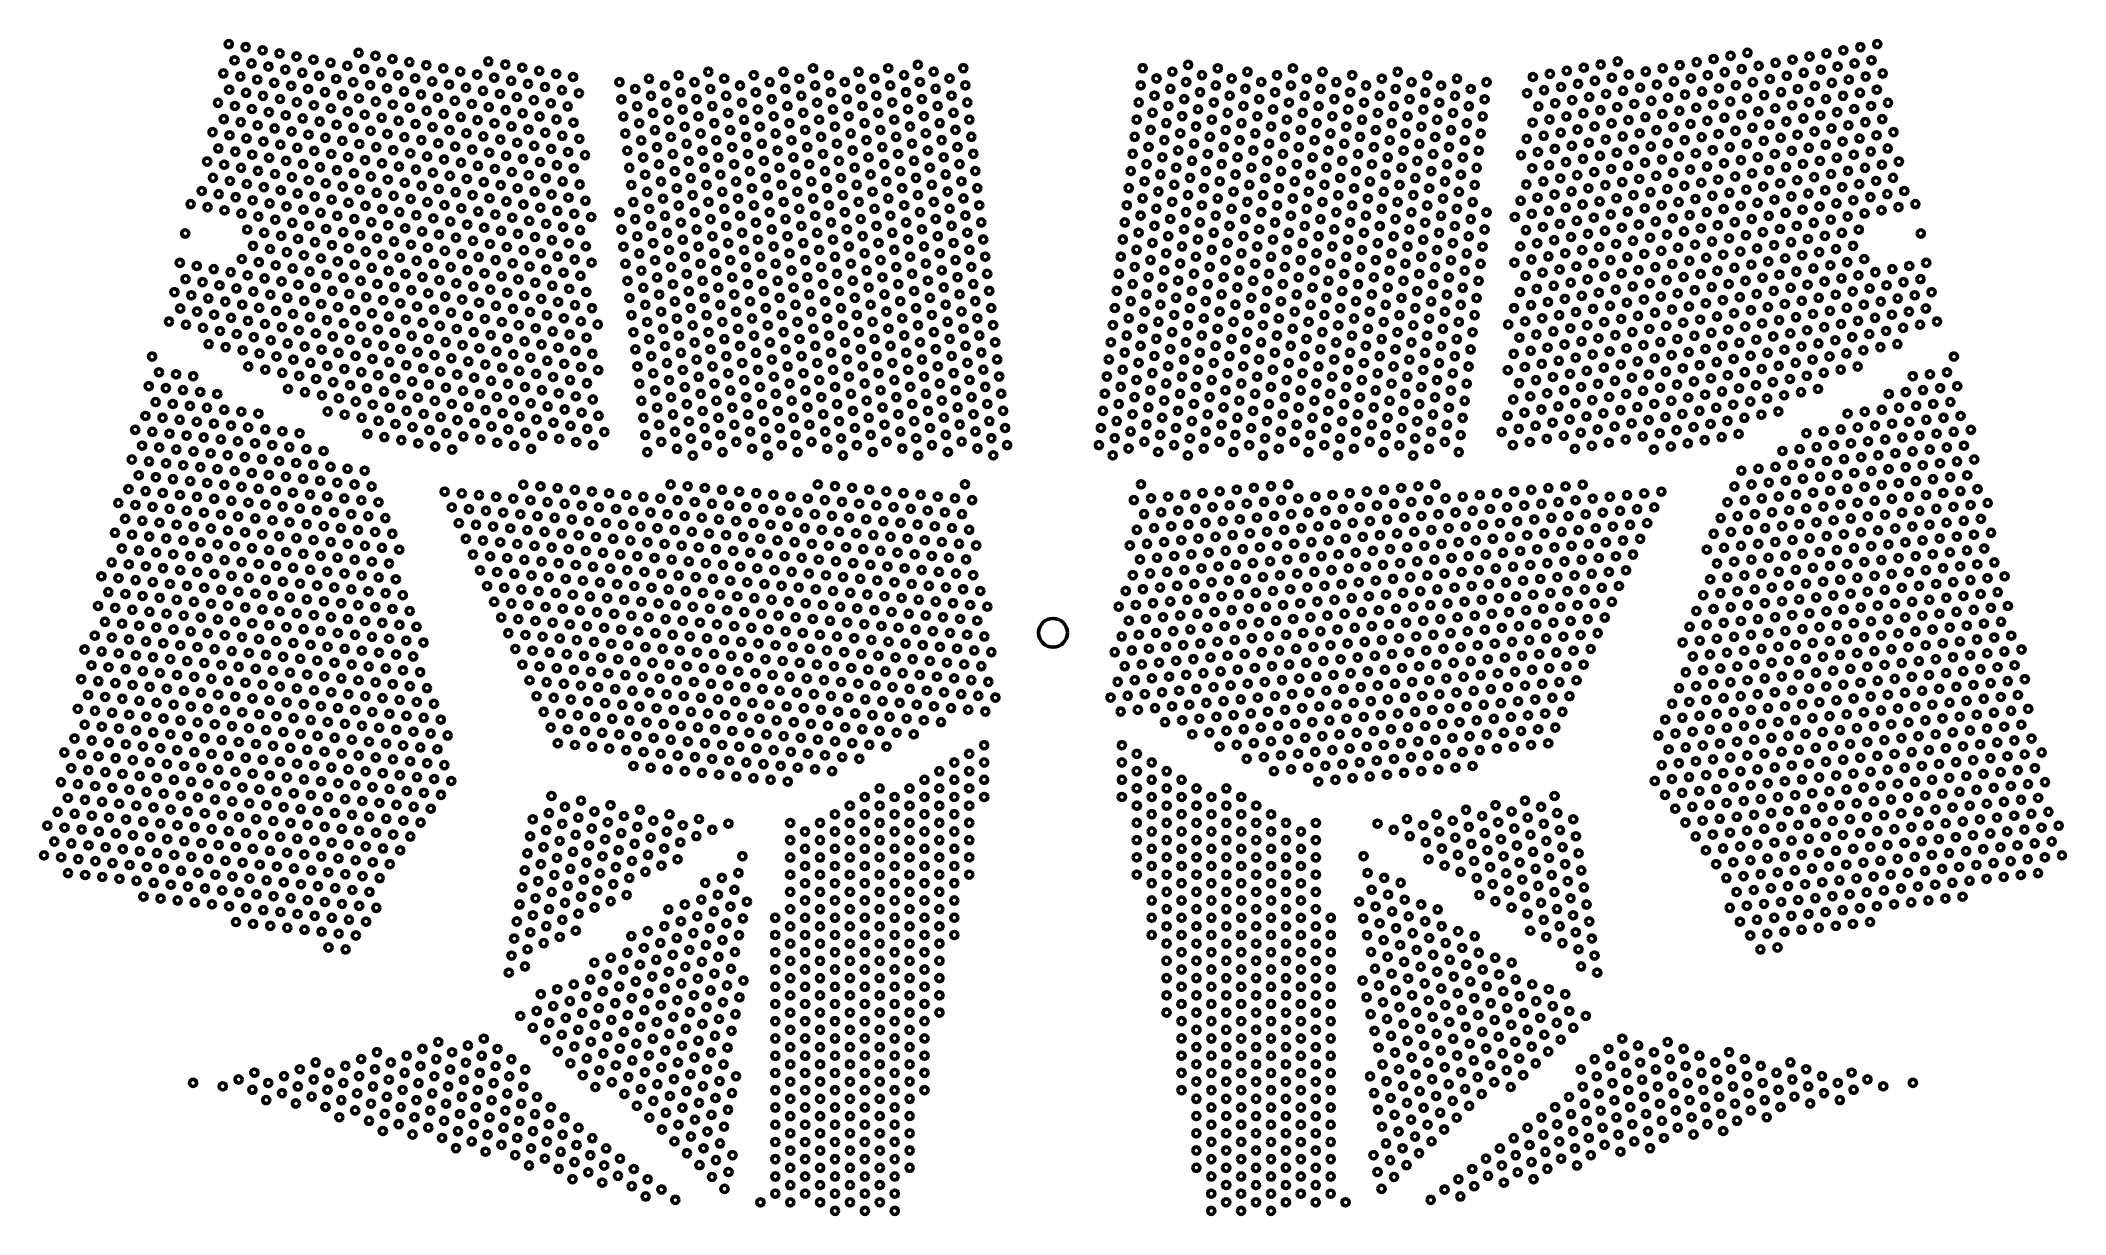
# Model space of a CAD drawing. Header units: millimetres. Extents: x 121 to 473, y 136 to 340.
import ezdxf

# ---------------------------------------------------------------- set-up
doc = ezdxf.new("R2010")
doc.units = ezdxf.units.MM
doc.header["$LTSCALE"] = 0.75
doc.layers.add('Visible', color=7, linetype='Continuous', lineweight=50)

msp = doc.modelspace()

# ---------------------------------------------------------------- linework, layer by layer
at = {"layer": 'Visible'}
for centre, radius in [((153.32045, 339.47674), 0.617), ((156.271062, 338.934623), 0.617), ((159.221674, 338.392506), 0.617), ((162.172285, 337.85039), 0.617), ((175.919525, 337.966169), 0.617), ((152.381477, 334.366131), 0.617), ((154.326269, 336.650377), 0.617), ((157.276881, 336.10826), 0.617), ((160.227493, 335.566143), 0.617), ((163.178104, 335.024027), 0.617), ((165.122897, 337.308273), 0.617), ((166.128716, 334.48191), 0.617), ((168.073509, 336.766156), 0.617), ((171.024121, 336.224039), 0.617), ((173.974732, 335.681923), 0.617), ((176.925344, 335.139806), 0.617), ((178.870137, 337.424052), 0.617), ((179.875956, 334.597689), 0.617), ((181.820748, 336.881935), 0.617), ((184.77136, 336.339819), 0.617), ((187.721972, 335.797702), 0.617), ((190.672584, 335.255585), 0.617), ((193.623195, 334.713468), 0.617), ((198.5186, 336.455598), 0.617), ((201.469211, 335.913481), 0.617), ((204.419823, 335.371365), 0.617), ((207.370435, 334.829248), 0.617), ((236.817745, 334.64635), 0.617), ((249.894439, 334.65542), 0.617), ((255.055878, 335.255039), 0.617), ((262.971133, 334.664489), 0.617), ((268.132572, 335.264108), 0.617), ((273.294012, 335.863728), 0.617), ((276.047826, 334.673558), 0.617), ((281.209266, 335.273178), 0.617), ((153.387296, 331.539768), 0.617), ((155.332088, 333.824014), 0.617), ((156.337907, 330.997651), 0.617), ((158.2827, 333.281897), 0.617), ((161.233312, 332.73978), 0.617), ((164.183923, 332.197664), 0.617), ((167.134535, 331.655547), 0.617), ((169.079328, 333.939793), 0.617), ((170.085147, 331.11343), 0.617), ((172.02994, 333.397676), 0.617), ((174.980551, 332.85556), 0.617), ((177.931163, 332.313443), 0.617), ((180.881775, 331.771326), 0.617), ((182.826567, 334.055572), 0.617), ((183.832386, 331.229209), 0.617), ((185.777179, 333.513456), 0.617), ((188.727791, 332.971339), 0.617), ((191.678403, 332.429222), 0.617), ((194.629014, 331.887105), 0.617), ((196.573807, 334.171352), 0.617), ((197.579626, 331.344989), 0.617), ((199.524419, 333.629235), 0.617), ((200.530238, 330.802872), 0.617), ((202.47503, 333.087118), 0.617), ((205.425642, 332.545001), 0.617), ((208.376254, 332.002885), 0.617), ((210.321046, 334.287131), 0.617), ((211.326865, 331.460768), 0.617), ((213.271658, 333.745014), 0.617), ((214.277477, 330.918651), 0.617), ((221.333427, 332.847492), 0.617), ((224.087242, 331.657323), 0.617), ((226.494867, 333.447112), 0.617), ((229.248681, 332.256942), 0.617), ((231.656306, 334.046731), 0.617), ((232.002496, 331.066773), 0.617), ((234.410121, 332.856562), 0.617), ((237.163936, 331.666392), 0.617), ((239.57156, 333.456181), 0.617), ((242.325375, 332.266011), 0.617), ((244.733, 334.0558), 0.617), ((245.07919, 331.075842), 0.617), ((247.486815, 332.865631), 0.617), ((250.240629, 331.675461), 0.617), ((252.648254, 333.46525), 0.617), ((255.402069, 332.275081), 0.617), ((257.809693, 334.06487), 0.617), ((258.155884, 331.084911), 0.617), ((260.563508, 332.8747), 0.617), ((263.317323, 331.684531), 0.617), ((265.724948, 333.474319), 0.617), ((268.478763, 332.28415), 0.617), ((270.886387, 334.073939), 0.617), ((271.232577, 331.09398), 0.617), ((273.640202, 332.883769), 0.617), ((276.394017, 331.6936), 0.617), ((278.801641, 333.483389), 0.617), ((281.555456, 332.293219), 0.617), ((151.442503, 329.255521), 0.617), ((154.393115, 328.713404), 0.617), ((157.343726, 328.171288), 0.617), ((159.288519, 330.455534), 0.617), ((160.294338, 327.629171), 0.617), ((162.239131, 329.913417), 0.617), ((165.189742, 329.3713), 0.617), ((168.140354, 328.829184), 0.617), ((171.090966, 328.287067), 0.617), ((173.035759, 330.571313), 0.617), ((174.041577, 327.74495), 0.617), ((175.98637, 330.029197), 0.617), ((178.936982, 329.48708), 0.617), ((181.887594, 328.944963), 0.617), ((184.838205, 328.402846), 0.617), ((186.782998, 330.687093), 0.617), ((187.788817, 327.86073), 0.617), ((189.73361, 330.144976), 0.617), ((190.739429, 327.318613), 0.617), ((192.684221, 329.602859), 0.617), ((195.634833, 329.060742), 0.617), ((198.585445, 328.518626), 0.617), ((201.536057, 327.976509), 0.617), ((203.480849, 330.260755), 0.617), ((204.486668, 327.434392), 0.617), ((206.431461, 329.718638), 0.617), ((209.382073, 329.176522), 0.617), ((212.332684, 328.634405), 0.617), ((221.679618, 329.867534), 0.617), ((224.433432, 328.677364), 0.617), ((226.841057, 330.467153), 0.617), ((227.187247, 327.487195), 0.617), ((229.594872, 329.276984), 0.617), ((232.348687, 328.086814), 0.617), ((234.756311, 329.876603), 0.617), ((237.510126, 328.686434), 0.617), ((239.917751, 330.476223), 0.617), ((240.263941, 327.496264), 0.617), ((242.671566, 329.286053), 0.617), ((245.42538, 328.095883), 0.617), ((247.833005, 329.885672), 0.617), ((250.58682, 328.695503), 0.617), ((252.994444, 330.485292), 0.617), ((253.340635, 327.505333), 0.617), ((255.748259, 329.295122), 0.617), ((258.502074, 328.104953), 0.617), ((260.909699, 329.894742), 0.617), ((263.663514, 328.704572), 0.617), ((266.071138, 330.494361), 0.617), ((266.417328, 327.514403), 0.617), ((268.824953, 329.304191), 0.617), ((271.578768, 328.114022), 0.617), ((273.986392, 329.903811), 0.617), ((276.740207, 328.713641), 0.617), ((279.147832, 330.50343), 0.617), ((279.494022, 327.523472), 0.617), ((281.901647, 329.313261), 0.617), ((150.503529, 324.144912), 0.617), ((152.448322, 326.429158), 0.617), ((155.398934, 325.887041), 0.617), ((158.349545, 325.344925), 0.617), ((161.300157, 324.802808), 0.617), ((163.24495, 327.087054), 0.617), ((164.250769, 324.260691), 0.617), ((166.195561, 326.544937), 0.617), ((167.20138, 323.718574), 0.617), ((169.146173, 326.002821), 0.617), ((172.096785, 325.460704), 0.617), ((175.047396, 324.918587), 0.617), ((176.992189, 327.202833), 0.617), ((177.998008, 324.37647), 0.617), ((179.942801, 326.660717), 0.617), ((180.94862, 323.834354), 0.617), ((182.893413, 326.1186), 0.617), ((185.844024, 325.576483), 0.617), ((188.794636, 325.034366), 0.617), ((191.745248, 324.49225), 0.617), ((193.69004, 326.776496), 0.617), ((194.695859, 323.950133), 0.617), ((196.640652, 326.234379), 0.617), ((199.591264, 325.692262), 0.617), ((202.541876, 325.150146), 0.617), ((205.492487, 324.608029), 0.617), ((207.43728, 326.892275), 0.617), ((208.443099, 324.065912), 0.617), ((210.387892, 326.350159), 0.617), ((213.338503, 325.808042), 0.617), ((222.025808, 326.887576), 0.617), ((222.371998, 323.907617), 0.617), ((224.779623, 325.697406), 0.617), ((227.533438, 324.507236), 0.617), ((229.941062, 326.297025), 0.617), ((232.694877, 325.106856), 0.617), ((235.102502, 326.896645), 0.617), ((235.448692, 323.916686), 0.617), ((237.856317, 325.706475), 0.617), ((240.610131, 324.516306), 0.617), ((243.017756, 326.306095), 0.617), ((245.771571, 325.115925), 0.617), ((248.179195, 326.905714), 0.617), ((248.525386, 323.925756), 0.617), ((250.93301, 325.715544), 0.617), ((253.686825, 324.525375), 0.617), ((256.09445, 326.315164), 0.617), ((258.848265, 325.124994), 0.617), ((261.255889, 326.914783), 0.617), ((261.602079, 323.934825), 0.617), ((264.009704, 325.724614), 0.617), ((266.763519, 324.534444), 0.617), ((269.171143, 326.324233), 0.617), ((271.924958, 325.134064), 0.617), ((274.332583, 326.923852), 0.617), ((274.678773, 323.943894), 0.617), ((277.086398, 325.733683), 0.617), ((279.840213, 324.543513), 0.617), ((282.247837, 326.333302), 0.617), ((151.509348, 321.318549), 0.617), ((153.454141, 323.602795), 0.617), ((154.45996, 320.776432), 0.617), ((156.404752, 323.060678), 0.617), ((157.410571, 320.234315), 0.617), ((159.355364, 322.518562), 0.617), ((162.305976, 321.976445), 0.617), ((165.256588, 321.434328), 0.617), ((168.207199, 320.892211), 0.617), ((170.151992, 323.176458), 0.617), ((171.157811, 320.350095), 0.617), ((173.102604, 322.634341), 0.617), ((176.053215, 322.092224), 0.617), ((179.003827, 321.550107), 0.617), ((181.954439, 321.007991), 0.617), ((183.899232, 323.292237), 0.617), ((184.905051, 320.465874), 0.617), ((186.849843, 322.75012), 0.617), ((189.800455, 322.208003), 0.617), ((192.751067, 321.665887), 0.617), ((195.701678, 321.12377), 0.617), ((197.646471, 323.408016), 0.617), ((198.65229, 320.581653), 0.617), ((200.597083, 322.865899), 0.617), ((203.547695, 322.323783), 0.617), ((206.498306, 321.781666), 0.617), ((209.448918, 321.239549), 0.617), ((211.393711, 323.523795), 0.617), ((212.39953, 320.697432), 0.617), ((214.344322, 322.981679), 0.617), ((222.718189, 320.927659), 0.617), ((225.125813, 322.717448), 0.617), ((227.879628, 321.527278), 0.617), ((230.287253, 323.317067), 0.617), ((230.633443, 320.337109), 0.617), ((233.041068, 322.126897), 0.617), ((235.794883, 320.936728), 0.617), ((238.202507, 322.726517), 0.617), ((240.956322, 321.536347), 0.617), ((243.363946, 323.326136), 0.617), ((243.710137, 320.346178), 0.617), ((246.117761, 322.135967), 0.617), ((248.871576, 320.945797), 0.617), ((251.279201, 322.735586), 0.617), ((254.033016, 321.545416), 0.617), ((256.44064, 323.335205), 0.617), ((256.78683, 320.355247), 0.617), ((259.194455, 322.145036), 0.617), ((261.94827, 320.954866), 0.617), ((264.355894, 322.744655), 0.617), ((267.109709, 321.554486), 0.617), ((269.517334, 323.344275), 0.617), ((269.863524, 320.364316), 0.617), ((272.271149, 322.154105), 0.617), ((275.024964, 320.963936), 0.617), ((277.432588, 322.753724), 0.617), ((280.186403, 321.563555), 0.617), ((282.594027, 323.353344), 0.617), ((282.940218, 320.373385), 0.617), ((149.564555, 319.034302), 0.617), ((152.515167, 318.492186), 0.617), ((155.465779, 317.950069), 0.617), ((158.41639, 317.407952), 0.617), ((160.361183, 319.692198), 0.617), ((161.367002, 316.865835), 0.617), ((163.311795, 319.150082), 0.617), ((166.262407, 318.607965), 0.617), ((169.213018, 318.065848), 0.617), ((172.16363, 317.523731), 0.617), ((174.108423, 319.807978), 0.617), ((175.114242, 316.981615), 0.617), ((177.059034, 319.265861), 0.617), ((180.009646, 318.723744), 0.617), ((182.960258, 318.181628), 0.617), ((185.91087, 317.639511), 0.617), ((187.855662, 319.923757), 0.617), ((188.861481, 317.097394), 0.617), ((190.806274, 319.38164), 0.617), ((193.756886, 318.839524), 0.617), ((196.707497, 318.297407), 0.617), ((199.658109, 317.75529), 0.617), ((201.602902, 320.039536), 0.617), ((202.608721, 317.213173), 0.617), ((204.553513, 319.49742), 0.617), ((205.559332, 316.671057), 0.617), ((207.504125, 318.955303), 0.617), ((210.454737, 318.413186), 0.617), ((213.405349, 317.871069), 0.617), ((215.350141, 320.155316), 0.617), ((223.064379, 317.9477), 0.617), ((225.472004, 319.737489), 0.617), ((225.818194, 316.757531), 0.617), ((228.225819, 318.54732), 0.617), ((230.979634, 317.35715), 0.617), ((233.387258, 319.146939), 0.617), ((236.141073, 317.956769), 0.617), ((238.548697, 319.746558), 0.617), ((238.894888, 316.7666), 0.617), ((241.302512, 318.556389), 0.617), ((244.056327, 317.366219), 0.617), ((246.463952, 319.156008), 0.617), ((249.217767, 317.965839), 0.617), ((251.625391, 319.755628), 0.617), ((251.971581, 316.775669), 0.617), ((254.379206, 318.565458), 0.617), ((257.133021, 317.375289), 0.617), ((259.540645, 319.165077), 0.617), ((262.29446, 317.974908), 0.617), ((264.702085, 319.764697), 0.617), ((265.048275, 316.784738), 0.617), ((267.4559, 318.574527), 0.617), ((270.209715, 317.384358), 0.617), ((272.617339, 319.174147), 0.617), ((275.371154, 317.983977), 0.617), ((277.778778, 319.773766), 0.617), ((278.124969, 316.793808), 0.617), ((280.532593, 318.583597), 0.617), ((283.286408, 317.393427), 0.617), ((148.625582, 313.923693), 0.617), ((150.570374, 316.207939), 0.617), ((151.576193, 313.381576), 0.617), ((153.520986, 315.665823), 0.617), ((156.471598, 315.123706), 0.617), ((159.422209, 314.581589), 0.617), ((162.372821, 314.039472), 0.617), ((164.317614, 316.323719), 0.617), ((165.323433, 313.497356), 0.617), ((167.268226, 315.781602), 0.617), ((170.218837, 315.239485), 0.617), ((173.169449, 314.697368), 0.617), ((176.120061, 314.155252), 0.617), ((178.064853, 316.439498), 0.617), ((179.070672, 313.613135), 0.617), ((181.015465, 315.897381), 0.617), ((183.966077, 315.355264), 0.617), ((186.916688, 314.813148), 0.617), ((189.8673, 314.271031), 0.617), ((191.812093, 316.555277), 0.617), ((192.817912, 313.728914), 0.617), ((194.762705, 316.01316), 0.617), ((195.768524, 313.186797), 0.617), ((197.713316, 315.471044), 0.617), ((200.663928, 314.928927), 0.617), ((203.61454, 314.38681), 0.617), ((206.565151, 313.844693), 0.617), ((208.509944, 316.12894), 0.617), ((209.515763, 313.302577), 0.617), ((211.460556, 315.586823), 0.617), ((214.411168, 315.044706), 0.617), ((223.41057, 314.967742), 0.617), ((226.164385, 313.777572), 0.617), ((228.572009, 315.567361), 0.617), ((231.325824, 314.377192), 0.617), ((233.733448, 316.166981), 0.617), ((234.079639, 313.187022), 0.617), ((236.487263, 314.976811), 0.617), ((239.241078, 313.786642), 0.617), ((241.648703, 315.57643), 0.617), ((244.402518, 314.386261), 0.617), ((246.810142, 316.17605), 0.617), ((247.156333, 313.196091), 0.617), ((249.563957, 314.98588), 0.617), ((252.317772, 313.795711), 0.617), ((254.725396, 315.5855), 0.617), ((257.479211, 314.39533), 0.617), ((259.886836, 316.185119), 0.617), ((260.233026, 313.205161), 0.617), ((262.640651, 314.99495), 0.617), ((265.394466, 313.80478), 0.617), ((267.80209, 315.594569), 0.617), ((270.555905, 314.404399), 0.617), ((272.963529, 316.194188), 0.617), ((273.30972, 313.21423), 0.617), ((275.717344, 315.004019), 0.617), ((278.471159, 313.813849), 0.617), ((280.878784, 315.603638), 0.617), ((283.632599, 314.413469), 0.617), ((146.680789, 311.639447), 0.617), ((149.631401, 311.09733), 0.617), ((152.582012, 310.555213), 0.617), ((154.526805, 312.83946), 0.617), ((155.532624, 310.013096), 0.617), ((157.477417, 312.297343), 0.617), ((160.428028, 311.755226), 0.617), ((163.37864, 311.213109), 0.617), ((166.329252, 310.670993), 0.617), ((168.274044, 312.955239), 0.617), ((169.279863, 310.128876), 0.617), ((171.224656, 312.413122), 0.617), ((174.175268, 311.871005), 0.617), ((177.12588, 311.328889), 0.617), ((180.076491, 310.786772), 0.617), ((182.021284, 313.071018), 0.617), ((183.027103, 310.244655), 0.617), ((184.971896, 312.528901), 0.617), ((185.977715, 309.702538), 0.617), ((187.922507, 311.986785), 0.617), ((190.873119, 311.444668), 0.617), ((193.823731, 310.902551), 0.617), ((196.774343, 310.360434), 0.617), ((198.719135, 312.644681), 0.617), ((199.724954, 309.818318), 0.617), ((201.669747, 312.102564), 0.617), ((204.620359, 311.560447), 0.617), ((207.57097, 311.01833), 0.617), ((210.521582, 310.476214), 0.617), ((212.466375, 312.76046), 0.617), ((213.472194, 309.934097), 0.617), ((215.416987, 312.218343), 0.617), ((221.349136, 310.197995), 0.617), ((223.75676, 311.987783), 0.617), ((226.510575, 310.797614), 0.617), ((228.918199, 312.587403), 0.617), ((231.672014, 311.397233), 0.617), ((234.425829, 310.207064), 0.617), ((236.833454, 311.996853), 0.617), ((239.587269, 310.806683), 0.617), ((241.994893, 312.596472), 0.617), ((242.341084, 309.616514), 0.617), ((244.748708, 311.406302), 0.617), ((247.502523, 310.216133), 0.617), ((249.910147, 312.005922), 0.617), ((252.663962, 310.815752), 0.617), ((255.071587, 312.605541), 0.617), ((255.417777, 309.625583), 0.617), ((257.825402, 311.415372), 0.617), ((260.579217, 310.225202), 0.617), ((262.986841, 312.014991), 0.617), ((265.740656, 310.824822), 0.617), ((268.14828, 312.61461), 0.617), ((268.494471, 309.634652), 0.617), ((270.902095, 311.424441), 0.617), ((273.65591, 310.234271), 0.617), ((276.063535, 312.02406), 0.617), ((278.81735, 310.833891), 0.617), ((281.224974, 312.62368), 0.617), ((281.571165, 309.643721), 0.617), ((283.978789, 311.43351), 0.617), ((145.741815, 306.528837), 0.617), ((156.538443, 307.186733), 0.617), ((158.483236, 309.47098), 0.617), ((159.489055, 306.644617), 0.617), ((161.433847, 308.928863), 0.617), ((162.439666, 306.1025), 0.617), ((164.384459, 308.386746), 0.617), ((167.335071, 307.844629), 0.617), ((170.285682, 307.302513), 0.617), ((172.230475, 309.586759), 0.617), ((173.236294, 306.760396), 0.617), ((175.181087, 309.044642), 0.617), ((176.186906, 306.218279), 0.617), ((178.131699, 308.502525), 0.617), ((181.08231, 307.960409), 0.617), ((184.032922, 307.418292), 0.617), ((186.983534, 306.876175), 0.617), ((188.928326, 309.160422), 0.617), ((189.934145, 306.334058), 0.617), ((191.878938, 308.618305), 0.617), ((194.82955, 308.076188), 0.617), ((197.780162, 307.534071), 0.617), ((200.730773, 306.991955), 0.617), ((202.675566, 309.276201), 0.617), ((203.681385, 306.449838), 0.617), ((205.626178, 308.734084), 0.617), ((208.576789, 308.191967), 0.617), ((211.527401, 307.649851), 0.617), ((214.478013, 307.107734), 0.617), ((216.422806, 309.39198), 0.617), ((221.695326, 307.218036), 0.617), ((224.10295, 309.007825), 0.617), ((226.856765, 307.817655), 0.617), ((229.26439, 309.607444), 0.617), ((229.61058, 306.627486), 0.617), ((232.018205, 308.417275), 0.617), ((234.77202, 307.227105), 0.617), ((237.179644, 309.016894), 0.617), ((239.933459, 307.826725), 0.617), ((242.687274, 306.636555), 0.617), ((245.094898, 308.426344), 0.617), ((247.848713, 307.236175), 0.617), ((250.256338, 309.025963), 0.617), ((253.010153, 307.835794), 0.617), ((255.763968, 306.645624), 0.617), ((258.171592, 308.435413), 0.617), ((260.925407, 307.245244), 0.617), ((263.333032, 309.035033), 0.617), ((266.086846, 307.844863), 0.617), ((268.840661, 306.654694), 0.617), ((271.248286, 308.444483), 0.617), ((274.002101, 307.254313), 0.617), ((276.409725, 309.044102), 0.617), ((279.16354, 307.853932), 0.617), ((281.917355, 306.663763), 0.617), ((284.324979, 308.453552), 0.617), ((157.544262, 304.36037), 0.617), ((160.494874, 303.818254), 0.617), ((163.445485, 303.276137), 0.617), ((165.390278, 305.560383), 0.617), ((166.396097, 302.73402), 0.617), ((168.34089, 305.018266), 0.617), ((171.291501, 304.47615), 0.617), ((174.242113, 303.934033), 0.617), ((177.192725, 303.391916), 0.617), ((179.137518, 305.676162), 0.617), ((180.143337, 302.849799), 0.617), ((182.088129, 305.134046), 0.617), ((185.038741, 304.591929), 0.617), ((187.989353, 304.049812), 0.617), ((190.939964, 303.507695), 0.617), ((192.884757, 305.791942), 0.617), ((193.890576, 302.965579), 0.617), ((195.835369, 305.249825), 0.617), ((198.785981, 304.707708), 0.617), ((201.736592, 304.165591), 0.617), ((204.687204, 303.623475), 0.617), ((206.631997, 305.907721), 0.617), ((207.637816, 303.081358), 0.617), ((209.582608, 305.365604), 0.617), ((212.53322, 304.823488), 0.617), ((215.483832, 304.281371), 0.617), ((222.041516, 304.238078), 0.617), ((224.449141, 306.027867), 0.617), ((224.795331, 303.047908), 0.617), ((227.202956, 304.837697), 0.617), ((229.956771, 303.647528), 0.617), ((232.364395, 305.437316), 0.617), ((235.11821, 304.247147), 0.617), ((237.525835, 306.036936), 0.617), ((237.872025, 303.056977), 0.617), ((240.279649, 304.846766), 0.617), ((243.033464, 303.656597), 0.617), ((245.441089, 305.446386), 0.617), ((248.194904, 304.256216), 0.617), ((250.602528, 306.046005), 0.617), ((250.948719, 303.066047), 0.617), ((253.356343, 304.855835), 0.617), ((256.110158, 303.665666), 0.617), ((258.517783, 305.455455), 0.617), ((261.271597, 304.265285), 0.617), ((263.679222, 306.055074), 0.617), ((264.025412, 303.075116), 0.617), ((266.433037, 304.864905), 0.617), ((269.186852, 303.674735), 0.617), ((271.594476, 305.464524), 0.617), ((274.348291, 304.274355), 0.617), ((276.755916, 306.064143), 0.617), ((277.102106, 303.084185), 0.617), ((279.50973, 304.873974), 0.617), ((282.263545, 303.683804), 0.617), ((284.67117, 305.473593), 0.617), ((144.802841, 301.418228), 0.617), ((147.753453, 300.876111), 0.617), ((150.704065, 300.333994), 0.617), ((153.654676, 299.791878), 0.617), ((155.599469, 302.076124), 0.617), ((156.605288, 299.249761), 0.617), ((158.550081, 301.534007), 0.617), ((161.500693, 300.99189), 0.617), ((164.451304, 300.449774), 0.617), ((167.401916, 299.907657), 0.617), ((169.346709, 302.191903), 0.617), ((170.352528, 299.36554), 0.617), ((172.29732, 301.649787), 0.617), ((175.247932, 301.10767), 0.617), ((178.198544, 300.565553), 0.617), ((181.149155, 300.023436), 0.617), ((183.093948, 302.307683), 0.617), ((184.099767, 299.48132), 0.617), ((186.04456, 301.765566), 0.617), ((188.995172, 301.223449), 0.617), ((191.945783, 300.681332), 0.617), ((194.896395, 300.139216), 0.617), ((196.841188, 302.423462), 0.617), ((197.847007, 299.597099), 0.617), ((199.791799, 301.881345), 0.617), ((200.797618, 299.054982), 0.617), ((202.742411, 301.339228), 0.617), ((205.693023, 300.797112), 0.617), ((208.643635, 300.254995), 0.617), ((210.588427, 302.539241), 0.617), ((211.594246, 299.712878), 0.617), ((213.539039, 301.997124), 0.617), ((214.544858, 299.170761), 0.617), ((216.489651, 301.455008), 0.617), ((222.387707, 301.258119), 0.617), ((225.141522, 300.06795), 0.617), ((227.549146, 301.857739), 0.617), ((230.302961, 300.667569), 0.617), ((232.710586, 302.457358), 0.617), ((233.056776, 299.4774), 0.617), ((235.4644, 301.267188), 0.617), ((238.218215, 300.077019), 0.617), ((240.62584, 301.866808), 0.617), ((243.379655, 300.676638), 0.617), ((245.787279, 302.466427), 0.617), ((246.13347, 299.486469), 0.617), ((248.541094, 301.276258), 0.617), ((251.294909, 300.086088), 0.617), ((253.702534, 301.875877), 0.617), ((256.456348, 300.685708), 0.617), ((258.863973, 302.475496), 0.617), ((259.210163, 299.495538), 0.617), ((261.617788, 301.285327), 0.617), ((264.371603, 300.095157), 0.617), ((266.779227, 301.884946), 0.617), ((269.533042, 300.694777), 0.617), ((271.940667, 302.484566), 0.617), ((272.286857, 299.504607), 0.617), ((274.694482, 301.294396), 0.617), ((277.448296, 300.104227), 0.617), ((279.855921, 301.894016), 0.617), ((282.609736, 300.703846), 0.617), ((285.01736, 302.493635), 0.617), ((285.363551, 299.513676), 0.617), ((143.863868, 296.307619), 0.617), ((145.80866, 298.591865), 0.617), ((146.814479, 295.765502), 0.617), ((148.759272, 298.049748), 0.617), ((151.709884, 297.507631), 0.617), ((154.660495, 296.965515), 0.617), ((157.611107, 296.423398), 0.617), ((159.5559, 298.707644), 0.617), ((160.561719, 295.881281), 0.617), ((162.506512, 298.165527), 0.617), ((165.457123, 297.623411), 0.617), ((168.407735, 297.081294), 0.617), ((171.358347, 296.539177), 0.617), ((173.303139, 298.823423), 0.617), ((174.308958, 295.99706), 0.617), ((176.253751, 298.281307), 0.617), ((179.204363, 297.73919), 0.617), ((182.154974, 297.197073), 0.617), ((185.105586, 296.654956), 0.617), ((187.050379, 298.939203), 0.617), ((188.056198, 296.11284), 0.617), ((190.000991, 298.397086), 0.617), ((191.00681, 295.570723), 0.617), ((192.951602, 297.854969), 0.617), ((195.902214, 297.312853), 0.617), ((198.852826, 296.770736), 0.617), ((201.803437, 296.228619), 0.617), ((203.74823, 298.512865), 0.617), ((204.754049, 295.686502), 0.617), ((206.698842, 297.970749), 0.617), ((209.649454, 297.428632), 0.617), ((212.600065, 296.886515), 0.617), ((215.550677, 296.344398), 0.617), ((222.733897, 298.278161), 0.617), ((225.487712, 297.087991), 0.617), ((227.895337, 298.87778), 0.617), ((228.241527, 295.897822), 0.617), ((230.649151, 297.687611), 0.617), ((233.402966, 296.497441), 0.617), ((235.810591, 298.28723), 0.617), ((238.564406, 297.097061), 0.617), ((240.97203, 298.886849), 0.617), ((241.318221, 295.906891), 0.617), ((243.725845, 297.69668), 0.617), ((246.47966, 296.50651), 0.617), ((248.887285, 298.296299), 0.617), ((251.641099, 297.10613), 0.617), ((254.048724, 298.895919), 0.617), ((254.394914, 295.91596), 0.617), ((256.802539, 297.705749), 0.617), ((259.556354, 296.51558), 0.617), ((261.963978, 298.305368), 0.617), ((264.717793, 297.115199), 0.617), ((267.125418, 298.904988), 0.617), ((267.471608, 295.925029), 0.617), ((269.879233, 297.714818), 0.617), ((272.633047, 296.524649), 0.617), ((275.040672, 298.314438), 0.617), ((277.794487, 297.124268), 0.617), ((280.202111, 298.914057), 0.617), ((280.548302, 295.934099), 0.617), ((282.955926, 297.723888), 0.617), ((285.709741, 296.533718), 0.617), ((144.869686, 293.481256), 0.617), ((147.820298, 292.939139), 0.617), ((149.765091, 295.223385), 0.617), ((150.77091, 292.397022), 0.617), ((152.715703, 294.681268), 0.617), ((155.666314, 294.139152), 0.617), ((158.616926, 293.597035), 0.617), ((161.567538, 293.054918), 0.617), ((163.51233, 295.339164), 0.617), ((164.518149, 292.512801), 0.617), ((166.462942, 294.797048), 0.617), ((169.413554, 294.254931), 0.617), ((172.364166, 293.712814), 0.617), ((175.314777, 293.170697), 0.617), ((177.25957, 295.454944), 0.617), ((178.265389, 292.628581), 0.617), ((180.210182, 294.912827), 0.617), ((181.216001, 292.086464), 0.617), ((183.160793, 294.37071), 0.617), ((186.111405, 293.828593), 0.617), ((189.062017, 293.286477), 0.617), ((192.012629, 292.74436), 0.617), ((193.957421, 295.028606), 0.617), ((194.96324, 292.202243), 0.617), ((196.908033, 294.486489), 0.617), ((199.858645, 293.944373), 0.617), ((202.809256, 293.402256), 0.617), ((205.759868, 292.860139), 0.617), ((207.704661, 295.144385), 0.617), ((208.71048, 292.318022), 0.617), ((210.655273, 294.602269), 0.617), ((213.605884, 294.060152), 0.617), ((216.556496, 293.518035), 0.617), ((223.080088, 295.298202), 0.617), ((223.426278, 292.318244), 0.617), ((225.833902, 294.108033), 0.617), ((228.587717, 292.917863), 0.617), ((230.995342, 294.707652), 0.617), ((233.749157, 293.517483), 0.617), ((236.156781, 295.307272), 0.617), ((236.502972, 292.327313), 0.617), ((238.910596, 294.117102), 0.617), ((241.664411, 292.926933), 0.617), ((244.072036, 294.716721), 0.617), ((246.82585, 293.526552), 0.617), ((249.233475, 295.316341), 0.617), ((249.579665, 292.336382), 0.617), ((251.98729, 294.126171), 0.617), ((254.741105, 292.936002), 0.617), ((257.148729, 294.725791), 0.617), ((259.902544, 293.535621), 0.617), ((262.310169, 295.32541), 0.617), ((262.656359, 292.345452), 0.617), ((265.063984, 294.135241), 0.617), ((267.817798, 292.945071), 0.617), ((270.225423, 294.73486), 0.617), ((272.979238, 293.54469), 0.617), ((275.386862, 295.334479), 0.617), ((275.733053, 292.354521), 0.617), ((278.140677, 294.14431), 0.617), ((280.894492, 292.95414), 0.617), ((283.302117, 294.743929), 0.617), ((286.055932, 293.55376), 0.617), ((142.924894, 291.197009), 0.617), ((145.875505, 290.654892), 0.617), ((148.826117, 290.112776), 0.617), ((151.776729, 289.570659), 0.617), ((153.721522, 291.854905), 0.617), ((154.727341, 289.028542), 0.617), ((156.672133, 291.312788), 0.617), ((157.677952, 288.486425), 0.617), ((159.622745, 290.770672), 0.617), ((162.573357, 290.228555), 0.617), ((165.523968, 289.686438), 0.617), ((167.468761, 291.970685), 0.617), ((168.47458, 289.144321), 0.617), ((170.419373, 291.428568), 0.617), ((171.425192, 288.602205), 0.617), ((173.369985, 290.886451), 0.617), ((176.320596, 290.344334), 0.617), ((179.271208, 289.802218), 0.617), ((182.22182, 289.260101), 0.617), ((184.166612, 291.544347), 0.617), ((185.172431, 288.717984), 0.617), ((187.117224, 291.00223), 0.617), ((190.067836, 290.460114), 0.617), ((193.018448, 289.917997), 0.617), ((195.969059, 289.37588), 0.617), ((197.913852, 291.660126), 0.617), ((198.919671, 288.833763), 0.617), ((200.864464, 291.11801), 0.617), ((203.815075, 290.575893), 0.617), ((206.765687, 290.033776), 0.617), ((209.716299, 289.491659), 0.617), ((211.661091, 291.775906), 0.617), ((212.66691, 288.949543), 0.617), ((214.611703, 291.233789), 0.617), ((217.562315, 290.691672), 0.617), ((223.772468, 289.338286), 0.617), ((226.180093, 291.128074), 0.617), ((228.933908, 289.937905), 0.617), ((231.341532, 291.727694), 0.617), ((231.687723, 288.747735), 0.617), ((234.095347, 290.537524), 0.617), ((236.849162, 289.347355), 0.617), ((239.256787, 291.137144), 0.617), ((242.010601, 289.946974), 0.617), ((244.418226, 291.736763), 0.617), ((244.764416, 288.756805), 0.617), ((247.172041, 290.546594), 0.617), ((249.925856, 289.356424), 0.617), ((252.33348, 291.146213), 0.617), ((255.087295, 289.956043), 0.617), ((257.49492, 291.745832), 0.617), ((257.84111, 288.765874), 0.617), ((260.248735, 290.555663), 0.617), ((263.002549, 289.365493), 0.617), ((265.410174, 291.155282), 0.617), ((268.163989, 289.965113), 0.617), ((270.571613, 291.754901), 0.617), ((270.917804, 288.774943), 0.617), ((273.325428, 290.564732), 0.617), ((276.079243, 289.374562), 0.617), ((278.486868, 291.164351), 0.617), ((281.240683, 289.974182), 0.617), ((283.648307, 291.763971), 0.617), ((283.994497, 288.784012), 0.617), ((286.402122, 290.573801), 0.617), ((139.976764, 285.112277), 0.617), ((149.831936, 287.286413), 0.617), ((152.782548, 286.744296), 0.617), ((155.73316, 286.202179), 0.617), ((158.683771, 285.660062), 0.617), ((160.628564, 287.944309), 0.617), ((161.634383, 285.117946), 0.617), ((163.579176, 287.402192), 0.617), ((166.529787, 286.860075), 0.617), ((169.480399, 286.317958), 0.617), ((172.431011, 285.775842), 0.617), ((174.375804, 288.060088), 0.617), ((175.381622, 285.233725), 0.617), ((177.326415, 287.517971), 0.617), ((180.277027, 286.975854), 0.617), ((183.227639, 286.433738), 0.617), ((186.17825, 285.891621), 0.617), ((188.123043, 288.175867), 0.617), ((189.128862, 285.349504), 0.617), ((191.073655, 287.63375), 0.617), ((194.024266, 287.091634), 0.617), ((196.974878, 286.549517), 0.617), ((199.92549, 286.0074), 0.617), ((201.870283, 288.291647), 0.617), ((202.876102, 285.465283), 0.617), ((204.820894, 287.74953), 0.617), ((207.771506, 287.207413), 0.617), ((210.722118, 286.665296), 0.617), ((213.672729, 286.12318), 0.617), ((215.617522, 288.407426), 0.617), ((216.623341, 285.581063), 0.617), ((224.118659, 286.358327), 0.617), ((226.526283, 288.148116), 0.617), ((226.872474, 285.168158), 0.617), ((229.280098, 286.957946), 0.617), ((232.033913, 285.767777), 0.617), ((234.441538, 287.557566), 0.617), ((237.195352, 286.367396), 0.617), ((239.602977, 288.157185), 0.617), ((239.949167, 285.177227), 0.617), ((242.356792, 286.967016), 0.617), ((245.110607, 285.776846), 0.617), ((247.518231, 287.566635), 0.617), ((250.272046, 286.376466), 0.617), ((252.679671, 288.166254), 0.617), ((253.025861, 285.186296), 0.617), ((255.433486, 286.976085), 0.617), ((258.1873, 285.785915), 0.617), ((260.594925, 287.575704), 0.617), ((263.34874, 286.385535), 0.617), ((265.756364, 288.175324), 0.617), ((266.102555, 285.195365), 0.617), ((268.510179, 286.985154), 0.617), ((271.263994, 285.794985), 0.617), ((273.671619, 287.584774), 0.617), ((276.425434, 286.394604), 0.617), ((278.833058, 288.184393), 0.617), ((279.179248, 285.204434), 0.617), ((281.586873, 286.994223), 0.617), ((284.340688, 285.804054), 0.617), ((286.748312, 287.593843), 0.617), ((141.177151, 282.3629), 0.617), ((144.158375, 282.027779), 0.617), ((147.139598, 281.692657), 0.617), ((156.738979, 283.375816), 0.617), ((159.68959, 282.833699), 0.617), ((162.640202, 282.291583), 0.617), ((164.584995, 284.575829), 0.617), ((165.590814, 281.749466), 0.617), ((167.535606, 284.033712), 0.617), ((170.486218, 283.491595), 0.617), ((173.43683, 282.949479), 0.617), ((176.387441, 282.407362), 0.617), ((178.332234, 284.691608), 0.617), ((179.338053, 281.865245), 0.617), ((181.282846, 284.149491), 0.617), ((184.233458, 283.607375), 0.617), ((187.184069, 283.065258), 0.617), ((190.134681, 282.523141), 0.617), ((192.079474, 284.807387), 0.617), ((193.085293, 281.981024), 0.617), ((195.030085, 284.265271), 0.617), ((196.035904, 281.438908), 0.617), ((197.980697, 283.723154), 0.617), ((200.931309, 283.181037), 0.617), ((203.881921, 282.63892), 0.617), ((205.826713, 284.923167), 0.617), ((206.832532, 282.096804), 0.617), ((208.777325, 284.38105), 0.617), ((209.783144, 281.554687), 0.617), ((211.727937, 283.838933), 0.617), ((214.678548, 283.296816), 0.617), ((217.62916, 282.7547), 0.617), ((224.464849, 283.378369), 0.617), ((227.218664, 282.188199), 0.617), ((229.626289, 283.977988), 0.617), ((232.380104, 282.787819), 0.617), ((234.787728, 284.577607), 0.617), ((235.133918, 281.597649), 0.617), ((237.541543, 283.387438), 0.617), ((240.295358, 282.197268), 0.617), ((242.702982, 283.987057), 0.617), ((245.456797, 282.796888), 0.617), ((247.864422, 284.586677), 0.617), ((248.210612, 281.606718), 0.617), ((250.618237, 283.396507), 0.617), ((253.372051, 282.206338), 0.617), ((255.779676, 283.996127), 0.617), ((258.533491, 282.805957), 0.617), ((260.941115, 284.595746), 0.617), ((261.287306, 281.615787), 0.617), ((263.69493, 283.405576), 0.617), ((266.448745, 282.215407), 0.617), ((268.85637, 284.005196), 0.617), ((271.610185, 282.815026), 0.617), ((274.017809, 284.604815), 0.617), ((274.363999, 281.624857), 0.617), ((276.771624, 283.414646), 0.617), ((279.525439, 282.224476), 0.617), ((281.933063, 284.014265), 0.617), ((284.686878, 282.824095), 0.617), ((287.094503, 284.613884), 0.617), ((287.440693, 281.633926), 0.617), ((139.396316, 279.948646), 0.617), ((142.377539, 279.613524), 0.617), ((145.358763, 279.278402), 0.617), ((148.339986, 278.943281), 0.617), ((151.32121, 278.608159), 0.617), ((163.646021, 279.465219), 0.617), ((166.596633, 278.923103), 0.617), ((168.541425, 281.207349), 0.617), ((169.547244, 278.380986), 0.617), ((171.492037, 280.665232), 0.617), ((174.442649, 280.123116), 0.617), ((177.39326, 279.580999), 0.617), ((180.343872, 279.038882), 0.617), ((182.288665, 281.323128), 0.617), ((183.294484, 278.496765), 0.617), ((185.239277, 280.781012), 0.617), ((186.245096, 277.954648), 0.617), ((188.189888, 280.238895), 0.617), ((191.1405, 279.696778), 0.617), ((194.091112, 279.154661), 0.617), ((197.041723, 278.612545), 0.617), ((198.986516, 280.896791), 0.617), ((199.992335, 278.070428), 0.617), ((201.937128, 280.354674), 0.617), ((204.88774, 279.812557), 0.617), ((207.838351, 279.270441), 0.617), ((210.788963, 278.728324), 0.617), ((212.733756, 281.01257), 0.617), ((213.739575, 278.186207), 0.617), ((215.684367, 280.470453), 0.617), ((224.81104, 280.39841), 0.617), ((227.564855, 279.208241), 0.617), ((229.972479, 280.99803), 0.617), ((230.318669, 278.018071), 0.617), ((232.726294, 279.80786), 0.617), ((235.480109, 278.617691), 0.617), ((237.887733, 280.40748), 0.617), ((240.641548, 279.21731), 0.617), ((243.049173, 281.007099), 0.617), ((243.395363, 278.02714), 0.617), ((245.802988, 279.816929), 0.617), ((248.556803, 278.62676), 0.617), ((250.964427, 280.416549), 0.617), ((253.718242, 279.226379), 0.617), ((256.125866, 281.016168), 0.617), ((256.472057, 278.03621), 0.617), ((258.879681, 279.825999), 0.617), ((261.633496, 278.635829), 0.617), ((264.041121, 280.425618), 0.617), ((266.794936, 279.235448), 0.617), ((269.20256, 281.025237), 0.617), ((269.54875, 278.045279), 0.617), ((271.956375, 279.835068), 0.617), ((274.71019, 278.644898), 0.617), ((277.117814, 280.434687), 0.617), ((279.871629, 279.244518), 0.617), ((282.279254, 281.034307), 0.617), ((282.625444, 278.054348), 0.617), ((285.033069, 279.844137), 0.617), ((287.786884, 278.653968), 0.617), ((138.815868, 274.785016), 0.617), ((140.596703, 277.19927), 0.617), ((141.797091, 274.449894), 0.617), ((143.577927, 276.864148), 0.617), ((146.55915, 276.529026), 0.617), ((149.540374, 276.193905), 0.617), ((152.521597, 275.858783), 0.617), ((155.502821, 275.523661), 0.617), ((158.484044, 275.188539), 0.617), ((170.553063, 275.554623), 0.617), ((172.497856, 277.838869), 0.617), ((173.503675, 275.012506), 0.617), ((175.448468, 277.296752), 0.617), ((176.454287, 274.470389), 0.617), ((178.399079, 276.754636), 0.617), ((181.349691, 276.212519), 0.617), ((184.300303, 275.670402), 0.617), ((187.250915, 275.128285), 0.617), ((189.195707, 277.412532), 0.617), ((190.201526, 274.586169), 0.617), ((192.146319, 276.870415), 0.617), ((195.096931, 276.328298), 0.617), ((198.047542, 275.786181), 0.617), ((200.998154, 275.244065), 0.617), ((202.942947, 277.528311), 0.617), ((203.948766, 274.701948), 0.617), ((205.893559, 276.986194), 0.617), ((208.84417, 276.444078), 0.617), ((211.794782, 275.901961), 0.617), ((214.745394, 275.359844), 0.617), ((216.690186, 277.64409), 0.617), ((217.696005, 274.817727), 0.617), ((225.15723, 277.418452), 0.617), ((225.50342, 274.438493), 0.617), ((227.911045, 276.228282), 0.617), ((230.66486, 275.038113), 0.617), ((233.072484, 276.827902), 0.617), ((235.826299, 275.637732), 0.617), ((238.233924, 277.427521), 0.617), ((238.580114, 274.447563), 0.617), ((240.987739, 276.237352), 0.617), ((243.741554, 275.047182), 0.617), ((246.149178, 276.836971), 0.617), ((248.902993, 275.646801), 0.617), ((251.310617, 277.43659), 0.617), ((251.656808, 274.456632), 0.617), ((254.064432, 276.246421), 0.617), ((256.818247, 275.056251), 0.617), ((259.225872, 276.84604), 0.617), ((261.979687, 275.655871), 0.617), ((264.387311, 277.44566), 0.617), ((264.733501, 274.465701), 0.617), ((267.141126, 276.25549), 0.617), ((269.894941, 275.06532), 0.617), ((272.302565, 276.855109), 0.617), ((275.05638, 275.66494), 0.617), ((277.464005, 277.454729), 0.617), ((277.810195, 274.47477), 0.617), ((280.21782, 276.264559), 0.617), ((282.971635, 275.07439), 0.617), ((285.379259, 276.864179), 0.617), ((288.133074, 275.674009), 0.617), ((137.035032, 272.370761), 0.617), ((140.016255, 272.035639), 0.617), ((142.997479, 271.700518), 0.617), ((144.778315, 274.114772), 0.617), ((145.978702, 271.365396), 0.617), ((147.759538, 273.77965), 0.617), ((148.959926, 271.030274), 0.617), ((150.740762, 273.444528), 0.617), ((153.721985, 273.109407), 0.617), ((156.703209, 272.774285), 0.617), ((159.684432, 272.439163), 0.617), ((162.665655, 272.104041), 0.617), ((165.646879, 271.768919), 0.617), ((177.460106, 271.644026), 0.617), ((179.404898, 273.928273), 0.617), ((180.410717, 271.10191), 0.617), ((182.35551, 273.386156), 0.617), ((185.306122, 272.844039), 0.617), ((188.256733, 272.301922), 0.617), ((191.207345, 271.759806), 0.617), ((193.152138, 274.044052), 0.617), ((194.157957, 271.217689), 0.617), ((196.10275, 273.501935), 0.617), ((199.053361, 272.959818), 0.617), ((202.003973, 272.417702), 0.617), ((204.954585, 271.875585), 0.617), ((206.899377, 274.159831), 0.617), ((207.905196, 271.333468), 0.617), ((209.849989, 273.617714), 0.617), ((212.800601, 273.075598), 0.617), ((215.751213, 272.533481), 0.617), ((218.701824, 271.991364), 0.617), ((225.849611, 271.458535), 0.617), ((228.257235, 273.248324), 0.617), ((231.01105, 272.058154), 0.617), ((233.418675, 273.847943), 0.617), ((233.764865, 270.867985), 0.617), ((236.17249, 272.657774), 0.617), ((238.926305, 271.467604), 0.617), ((241.333929, 273.257393), 0.617), ((244.087744, 272.067224), 0.617), ((246.495368, 273.857013), 0.617), ((246.841559, 270.877054), 0.617), ((249.249183, 272.666843), 0.617), ((252.002998, 271.476673), 0.617), ((254.410623, 273.266462), 0.617), ((257.164438, 272.076293), 0.617), ((259.572062, 273.866082), 0.617), ((259.918253, 270.886123), 0.617), ((262.325877, 272.675912), 0.617), ((265.079692, 271.485743), 0.617), ((267.487316, 273.275532), 0.617), ((270.241131, 272.085362), 0.617), ((272.648756, 273.875151), 0.617), ((272.994946, 270.895193), 0.617), ((275.402571, 272.684981), 0.617), ((278.156386, 271.494812), 0.617), ((280.56401, 273.284601), 0.617), ((283.317825, 272.094431), 0.617), ((285.725449, 273.88422), 0.617), ((286.07164, 270.904262), 0.617), ((288.479264, 272.694051), 0.617), ((138.23542, 269.621385), 0.617), ((141.216643, 269.286263), 0.617), ((144.197867, 268.951141), 0.617), ((147.17909, 268.61602), 0.617), ((150.160314, 268.280898), 0.617), ((151.941149, 270.695152), 0.617), ((153.141537, 267.945776), 0.617), ((154.922373, 270.36003), 0.617), ((156.122761, 267.610654), 0.617), ((157.903596, 270.024909), 0.617), ((160.88482, 269.689787), 0.617), ((163.866043, 269.354665), 0.617), ((166.847267, 269.019543), 0.617), ((169.82849, 268.684421), 0.617), ((183.361329, 270.559793), 0.617), ((186.311941, 270.017676), 0.617), ((189.262552, 269.475559), 0.617), ((192.213164, 268.933443), 0.617), ((197.108569, 270.675572), 0.617), ((200.05918, 270.133455), 0.617), ((203.009792, 269.591339), 0.617), ((205.960404, 269.049222), 0.617), ((210.855808, 270.791351), 0.617), ((213.80642, 270.249235), 0.617), ((216.757032, 269.707118), 0.617), ((226.195801, 268.478577), 0.617), ((228.603426, 270.268365), 0.617), ((231.357241, 269.078196), 0.617), ((234.111056, 267.888026), 0.617), ((236.51868, 269.677815), 0.617), ((239.272495, 268.487646), 0.617), ((241.680119, 270.277435), 0.617), ((244.433934, 269.087265), 0.617), ((247.187749, 267.897096), 0.617), ((249.595374, 269.686885), 0.617), ((252.349189, 268.496715), 0.617), ((254.756813, 270.286504), 0.617), ((257.510628, 269.096334), 0.617), ((260.264443, 267.906165), 0.617), ((262.672067, 269.695954), 0.617), ((265.425882, 268.505784), 0.617), ((267.833507, 270.295573), 0.617), ((270.587322, 269.105404), 0.617), ((273.341137, 267.915234), 0.617), ((275.748761, 269.705023), 0.617), ((278.502576, 268.514853), 0.617), ((280.9102, 270.304642), 0.617), ((283.664015, 269.114473), 0.617), ((286.41783, 267.924303), 0.617), ((288.825455, 269.714092), 0.617), ((136.454584, 267.207131), 0.617), ((137.654972, 264.457755), 0.617), ((139.435807, 266.872009), 0.617), ((140.636195, 264.122633), 0.617), ((142.417031, 266.536887), 0.617), ((143.617419, 263.787511), 0.617), ((145.398254, 266.201765), 0.617), ((148.379478, 265.866643), 0.617), ((151.360701, 265.531522), 0.617), ((154.341925, 265.1964), 0.617), ((157.323148, 264.861278), 0.617), ((159.103984, 267.275532), 0.617), ((160.304372, 264.526156), 0.617), ((162.085207, 266.940411), 0.617), ((163.285595, 264.191034), 0.617), ((165.066431, 266.605289), 0.617), ((166.266819, 263.855913), 0.617), ((168.047654, 266.270167), 0.617), ((171.028878, 265.935045), 0.617), ((174.010101, 265.599923), 0.617), ((176.991325, 265.264801), 0.617), ((135.874136, 262.0435), 0.617), ((138.855359, 261.708378), 0.617), ((141.836583, 261.373257), 0.617), ((144.817806, 261.038135), 0.617), ((146.598642, 263.452389), 0.617), ((147.79903, 260.703013), 0.617), ((149.579866, 263.117267), 0.617), ((150.780253, 260.367891), 0.617), ((152.561089, 262.782145), 0.617), ((155.542313, 262.447024), 0.617), ((158.523536, 262.111902), 0.617), ((161.504759, 261.77678), 0.617), ((164.485983, 261.441658), 0.617), ((167.467206, 261.106536), 0.617), ((169.248042, 263.520791), 0.617), ((170.44843, 260.771415), 0.617), ((172.229266, 263.185669), 0.617), ((173.429653, 260.436293), 0.617), ((175.210489, 262.850547), 0.617), ((178.191713, 262.515425), 0.617), ((190.915277, 261.611002), 0.617), ((193.900011, 261.308736), 0.617), ((196.884745, 261.00647), 0.617), ((199.869478, 260.704204), 0.617), ((202.854212, 260.401938), 0.617), ((204.608349, 262.83566), 0.617), ((207.593083, 262.533394), 0.617), ((210.577816, 262.231128), 0.617), ((213.56255, 261.928862), 0.617), ((216.547284, 261.626596), 0.617), ((219.532017, 261.32433), 0.617), ((222.516751, 261.022064), 0.617), ((225.501485, 260.719798), 0.617), ((228.486219, 260.417532), 0.617), ((230.240355, 262.851254), 0.617), ((233.225089, 262.548988), 0.617), ((236.209823, 262.246722), 0.617), ((239.194557, 261.944456), 0.617), ((242.17929, 261.64219), 0.617), ((245.164024, 261.339924), 0.617), ((248.148758, 261.037658), 0.617), ((251.133491, 260.735392), 0.617), ((254.118225, 260.433126), 0.617), ((255.872362, 262.866849), 0.617), ((258.857096, 262.564583), 0.617), ((261.841829, 262.262317), 0.617), ((264.826563, 261.960051), 0.617), ((267.811297, 261.657785), 0.617), ((270.79603, 261.355519), 0.617), ((273.780764, 261.053253), 0.617), ((276.765498, 260.750987), 0.617), ((279.750232, 260.448721), 0.617), ((281.504368, 262.882443), 0.617), ((134.0933, 259.629246), 0.617), ((135.293688, 256.87987), 0.617), ((137.074524, 259.294124), 0.617), ((140.055747, 258.959002), 0.617), ((143.036971, 258.62388), 0.617), ((146.018194, 258.288759), 0.617), ((148.999418, 257.953637), 0.617), ((151.980641, 257.618515), 0.617), ((153.761477, 260.032769), 0.617), ((154.961865, 257.283393), 0.617), ((156.7427, 259.697648), 0.617), ((157.943088, 256.948271), 0.617), ((159.723924, 259.362526), 0.617), ((162.705147, 259.027404), 0.617), ((165.686371, 258.692282), 0.617), ((168.667594, 258.35716), 0.617), ((171.648818, 258.022038), 0.617), ((174.630041, 257.686917), 0.617), ((176.410877, 260.101171), 0.617), ((177.611265, 257.351795), 0.617), ((179.3921, 259.766049), 0.617), ((180.592488, 257.016673), 0.617), ((192.145874, 258.875013), 0.617), ((195.130608, 258.572747), 0.617), ((198.115341, 258.270481), 0.617), ((201.100075, 257.968215), 0.617), ((204.084809, 257.665949), 0.617), ((205.838946, 260.099672), 0.617), ((207.069543, 257.363683), 0.617), ((208.823679, 259.797406), 0.617), ((210.054276, 257.061418), 0.617), ((211.808413, 259.49514), 0.617), ((213.03901, 256.759152), 0.617), ((214.793147, 259.192874), 0.617), ((217.777881, 258.890608), 0.617), ((220.762614, 258.588342), 0.617), ((223.747348, 258.286076), 0.617), ((226.732082, 257.98381), 0.617), ((229.716815, 257.681544), 0.617), ((231.470952, 260.115266), 0.617), ((232.701549, 257.379278), 0.617), ((234.455686, 259.813), 0.617), ((235.686283, 257.077012), 0.617), ((237.44042, 259.510734), 0.617), ((238.671016, 256.774746), 0.617), ((240.425153, 259.208468), 0.617), ((243.409887, 258.906202), 0.617), ((246.394621, 258.603936), 0.617), ((249.379354, 258.30167), 0.617), ((252.364088, 257.999404), 0.617), ((255.348822, 257.697138), 0.617), ((257.102959, 260.13086), 0.617), ((258.333556, 257.394872), 0.617), ((260.087692, 259.828594), 0.617), ((261.318289, 257.092606), 0.617), ((263.072426, 259.526329), 0.617), ((264.303023, 256.79034), 0.617), ((266.05716, 259.224063), 0.617), ((269.041894, 258.921797), 0.617), ((272.026627, 258.619531), 0.617), ((275.011361, 258.317265), 0.617), ((277.996095, 258.014999), 0.617), ((280.980828, 257.712733), 0.617), ((282.734965, 260.146455), 0.617), ((133.512852, 254.465615), 0.617), ((136.494076, 254.130494), 0.617), ((138.274911, 256.544748), 0.617), ((139.475299, 253.795372), 0.617), ((141.256135, 256.209626), 0.617), ((142.456523, 253.46025), 0.617), ((144.237358, 255.874504), 0.617), ((147.218582, 255.539382), 0.617), ((150.199805, 255.204261), 0.617), ((153.181029, 254.869139), 0.617), ((156.162252, 254.534017), 0.617), ((159.143476, 254.198895), 0.617), ((160.924311, 256.61315), 0.617), ((162.124699, 253.863773), 0.617), ((163.905535, 256.278028), 0.617), ((165.105923, 253.528652), 0.617), ((166.886758, 255.942906), 0.617), ((169.867982, 255.607784), 0.617), ((172.849205, 255.272662), 0.617), ((175.830429, 254.93754), 0.617), ((178.811652, 254.602419), 0.617), ((181.792876, 254.267297), 0.617), ((193.376471, 256.139025), 0.617), ((194.607068, 253.403037), 0.617), ((196.361205, 255.836759), 0.617), ((199.345938, 255.534493), 0.617), ((202.330672, 255.232227), 0.617), ((205.315406, 254.929961), 0.617), ((208.300139, 254.627695), 0.617), ((211.284873, 254.325429), 0.617), ((214.269607, 254.023163), 0.617), ((216.023744, 256.456886), 0.617), ((217.254341, 253.720897), 0.617), ((219.008477, 256.15462), 0.617), ((220.239074, 253.418631), 0.617), ((221.993211, 255.852354), 0.617), ((224.977945, 255.550088), 0.617), ((227.962679, 255.247822), 0.617), ((230.947412, 254.945556), 0.617), ((233.932146, 254.64329), 0.617), ((236.91688, 254.341024), 0.617), ((239.901613, 254.038758), 0.617), ((241.65575, 256.47248), 0.617), ((242.886347, 253.736492), 0.617), ((244.640484, 256.170214), 0.617), ((245.871081, 253.434226), 0.617), ((247.625218, 255.867948), 0.617), ((250.609951, 255.565682), 0.617), ((253.594685, 255.263416), 0.617), ((256.579419, 254.96115), 0.617), ((259.564152, 254.658884), 0.617), ((262.548886, 254.356618), 0.617), ((265.53362, 254.054352), 0.617), ((267.287757, 256.488074), 0.617), ((268.518354, 253.752086), 0.617), ((270.27249, 256.185808), 0.617), ((271.503087, 253.44982), 0.617), ((273.257224, 255.883542), 0.617), ((276.241958, 255.581276), 0.617), ((279.226691, 255.27901), 0.617), ((282.211425, 254.976744), 0.617), ((134.71324, 251.716239), 0.617), ((137.694463, 251.381117), 0.617), ((140.675687, 251.045996), 0.617), ((143.65691, 250.710874), 0.617), ((145.437746, 253.125128), 0.617), ((146.638134, 250.375752), 0.617), ((148.41897, 252.790006), 0.617), ((149.619357, 250.04063), 0.617), ((151.400193, 252.454884), 0.617), ((152.600581, 249.705508), 0.617), ((154.381416, 252.119763), 0.617), ((157.36264, 251.784641), 0.617), ((160.343863, 251.449519), 0.617), ((163.325087, 251.114397), 0.617), ((166.30631, 250.779275), 0.617), ((168.087146, 253.19353), 0.617), ((169.287534, 250.444154), 0.617), ((171.06837, 252.858408), 0.617), ((172.268757, 250.109032), 0.617), ((174.049593, 252.523286), 0.617), ((175.249981, 249.77391), 0.617), ((177.030817, 252.188164), 0.617), ((180.01204, 251.853042), 0.617), ((182.993263, 251.517921), 0.617), ((195.837665, 250.667049), 0.617), ((197.591801, 253.100771), 0.617), ((198.822398, 250.364783), 0.617), ((200.576535, 252.798505), 0.617), ((201.807132, 250.062517), 0.617), ((203.561269, 252.496239), 0.617), ((204.791866, 249.760251), 0.617), ((206.546003, 252.193973), 0.617), ((209.530736, 251.891707), 0.617), ((212.51547, 251.589441), 0.617), ((215.500204, 251.287175), 0.617), ((218.484937, 250.984909), 0.617), ((221.469671, 250.682643), 0.617), ((223.223808, 253.116365), 0.617), ((224.454405, 250.380377), 0.617), ((226.208542, 252.814099), 0.617), ((227.439138, 250.078111), 0.617), ((229.193275, 252.511833), 0.617), ((230.423872, 249.775845), 0.617), ((232.178009, 252.209567), 0.617), ((235.162743, 251.907301), 0.617), ((238.147476, 251.605036), 0.617), ((241.13221, 251.30277), 0.617), ((244.116944, 251.000504), 0.617), ((247.101678, 250.698238), 0.617), ((248.855814, 253.13196), 0.617), ((250.086411, 250.395972), 0.617), ((251.840548, 252.829694), 0.617), ((253.071145, 250.093706), 0.617), ((254.825282, 252.527428), 0.617), ((256.055879, 249.79144), 0.617), ((257.810016, 252.225162), 0.617), ((260.794749, 251.922896), 0.617), ((263.779483, 251.62063), 0.617), ((266.764217, 251.318364), 0.617), ((269.74895, 251.016098), 0.617), ((272.733684, 250.713832), 0.617), ((274.487821, 253.147554), 0.617), ((275.718418, 250.411566), 0.617), ((277.472555, 252.845288), 0.617), ((278.703151, 250.1093), 0.617), ((280.457288, 252.543022), 0.617), ((281.687885, 249.807034), 0.617), ((283.442022, 252.240756), 0.617), ((131.151568, 246.887731), 0.617), ((132.932404, 249.301985), 0.617), ((134.132792, 246.552609), 0.617), ((135.913628, 248.966863), 0.617), ((137.114015, 246.217487), 0.617), ((138.894851, 248.631741), 0.617), ((141.876075, 248.296619), 0.617), ((144.857298, 247.961498), 0.617), ((147.838522, 247.626376), 0.617), ((150.819745, 247.291254), 0.617), ((153.800968, 246.956132), 0.617), ((155.581804, 249.370386), 0.617), ((156.782192, 246.62101), 0.617), ((158.563028, 249.035265), 0.617), ((159.763415, 246.285888), 0.617), ((161.544251, 248.700143), 0.617), ((164.525475, 248.365021), 0.617), ((167.506698, 248.029899), 0.617), ((170.487922, 247.694777), 0.617), ((173.469145, 247.359656), 0.617), ((176.450368, 247.024534), 0.617), ((178.231204, 249.438788), 0.617), ((179.431592, 246.689412), 0.617), ((181.212428, 249.103666), 0.617), ((182.412815, 246.35429), 0.617), ((197.068261, 247.931061), 0.617), ((200.052995, 247.628795), 0.617), ((203.037729, 247.326529), 0.617), ((206.022463, 247.024263), 0.617), ((207.776599, 249.457985), 0.617), ((209.007196, 246.721997), 0.617), ((210.761333, 249.155719), 0.617), ((211.99193, 246.419731), 0.617), ((213.746067, 248.853453), 0.617), ((216.7308, 248.551187), 0.617), ((219.715534, 248.248921), 0.617), ((222.700268, 247.946655), 0.617), ((225.685002, 247.644389), 0.617), ((228.669735, 247.342123), 0.617), ((231.654469, 247.039857), 0.617), ((233.408606, 249.473579), 0.617), ((234.639203, 246.737591), 0.617), ((236.39334, 249.171313), 0.617), ((237.623936, 246.435325), 0.617), ((239.378073, 248.869047), 0.617), ((242.362807, 248.566781), 0.617), ((245.347541, 248.264515), 0.617), ((248.332274, 247.962249), 0.617), ((251.317008, 247.659983), 0.617), ((254.301742, 247.357717), 0.617), ((257.286475, 247.055451), 0.617), ((259.040612, 249.489174), 0.617), ((260.271209, 246.753185), 0.617), ((262.025346, 249.186908), 0.617), ((263.255943, 246.450919), 0.617), ((265.01008, 248.884642), 0.617), ((267.994813, 248.582376), 0.617), ((270.979547, 248.28011), 0.617), ((273.964281, 247.977844), 0.617), ((276.949015, 247.675578), 0.617), ((279.933748, 247.373312), 0.617), ((282.918482, 247.071046), 0.617), ((132.351956, 244.138354), 0.617), ((135.33318, 243.803233), 0.617), ((138.314403, 243.468111), 0.617), ((140.095239, 245.882365), 0.617), ((141.295627, 243.132989), 0.617), ((143.076462, 245.547243), 0.617), ((144.27685, 242.797867), 0.617), ((146.057686, 245.212121), 0.617), ((149.038909, 244.877), 0.617), ((152.020133, 244.541878), 0.617), ((155.001356, 244.206756), 0.617), ((157.98258, 243.871634), 0.617), ((160.963803, 243.536512), 0.617), ((162.744639, 245.950767), 0.617), ((163.945027, 243.201391), 0.617), ((165.725862, 245.615645), 0.617), ((166.92625, 242.866269), 0.617), ((168.707086, 245.280523), 0.617), ((171.688309, 244.945401), 0.617), ((174.669533, 244.610279), 0.617), ((177.650756, 244.275158), 0.617), ((180.63198, 243.940036), 0.617), ((183.613203, 243.604914), 0.617), ((198.298858, 245.195072), 0.617), ((201.283592, 244.892806), 0.617), ((204.268326, 244.59054), 0.617), ((207.253059, 244.288274), 0.617), ((210.237793, 243.986008), 0.617), ((213.222527, 243.683742), 0.617), ((214.976664, 246.117465), 0.617), ((216.20726, 243.381477), 0.617), ((217.961397, 245.815199), 0.617), ((219.191994, 243.079211), 0.617), ((220.946131, 245.512933), 0.617), ((222.176728, 242.776945), 0.617), ((223.930865, 245.210667), 0.617), ((226.915598, 244.908401), 0.617), ((229.900332, 244.606135), 0.617), ((232.885066, 244.303869), 0.617), ((235.8698, 244.001603), 0.617), ((238.854533, 243.699337), 0.617), ((240.60867, 246.133059), 0.617), ((241.839267, 243.397071), 0.617), ((243.593404, 245.830793), 0.617), ((244.824001, 243.094805), 0.617), ((246.578138, 245.528527), 0.617), ((247.808734, 242.792539), 0.617), ((249.562871, 245.226261), 0.617), ((252.547605, 244.923995), 0.617), ((255.532339, 244.621729), 0.617), ((258.517072, 244.319463), 0.617), ((261.501806, 244.017197), 0.617), ((264.48654, 243.714931), 0.617), ((266.240677, 246.148654), 0.617), ((267.471273, 243.412665), 0.617), ((269.22541, 245.846388), 0.617), ((270.456007, 243.110399), 0.617), ((272.210144, 245.544122), 0.617), ((273.440741, 242.808133), 0.617), ((275.194878, 245.241856), 0.617), ((278.179611, 244.93959), 0.617), ((281.164345, 244.637324), 0.617), ((284.149079, 244.335058), 0.617), ((130.57112, 241.7241), 0.617), ((133.552344, 241.388978), 0.617), ((136.533567, 241.053856), 0.617), ((139.514791, 240.718735), 0.617), ((142.496014, 240.383613), 0.617), ((145.477238, 240.048491), 0.617), ((147.258074, 242.462745), 0.617), ((148.458461, 239.713369), 0.617), ((150.239297, 242.127623), 0.617), ((151.439685, 239.378247), 0.617), ((153.22052, 241.792502), 0.617), ((156.201744, 241.45738), 0.617), ((159.182967, 241.122258), 0.617), ((162.164191, 240.787136), 0.617), ((165.145414, 240.452014), 0.617), ((168.126638, 240.116893), 0.617), ((169.907474, 242.531147), 0.617), ((171.107861, 239.781771), 0.617), ((172.888697, 242.196025), 0.617), ((174.089085, 239.446649), 0.617), ((175.86992, 241.860903), 0.617), ((177.070308, 239.111527), 0.617), ((178.851144, 241.525781), 0.617), ((181.832367, 241.19066), 0.617), ((184.813591, 240.855538), 0.617), ((199.529455, 242.459084), 0.617), ((200.760052, 239.723096), 0.617), ((202.514189, 242.156818), 0.617), ((203.744786, 239.42083), 0.617), ((205.498922, 241.854552), 0.617), ((206.729519, 239.118564), 0.617), ((208.483656, 241.552286), 0.617), ((211.46839, 241.25002), 0.617), ((214.453124, 240.947754), 0.617), ((217.437857, 240.645488), 0.617), ((220.422591, 240.343222), 0.617), ((223.407325, 240.040956), 0.617), ((225.161462, 242.474679), 0.617), ((226.392058, 239.73869), 0.617), ((228.146195, 242.172413), 0.617), ((229.376792, 239.436424), 0.617), ((231.130929, 241.870147), 0.617), ((232.361526, 239.134158), 0.617), ((234.115663, 241.567881), 0.617), ((237.100396, 241.265615), 0.617), ((240.08513, 240.963349), 0.617), ((243.069864, 240.661083), 0.617), ((246.054597, 240.358817), 0.617), ((249.039331, 240.056551), 0.617), ((250.793468, 242.490273), 0.617), ((252.024065, 239.754285), 0.617), ((253.778202, 242.188007), 0.617), ((255.008799, 239.452019), 0.617), ((256.762935, 241.885741), 0.617), ((257.993532, 239.149753), 0.617), ((259.747669, 241.583475), 0.617), ((262.732403, 241.281209), 0.617), ((265.717137, 240.978943), 0.617), ((268.70187, 240.676677), 0.617), ((271.686604, 240.374411), 0.617), ((274.671338, 240.072145), 0.617), ((276.425475, 242.505867), 0.617), ((277.656071, 239.769879), 0.617), ((279.410208, 242.203601), 0.617), ((280.640805, 239.467613), 0.617), ((282.394942, 241.901335), 0.617), ((283.625539, 239.165347), 0.617), ((285.379676, 241.599069), 0.617), ((129.990672, 236.560469), 0.617), ((131.771508, 238.974724), 0.617), ((132.971896, 236.225348), 0.617), ((134.752732, 238.639602), 0.617), ((135.953119, 235.890226), 0.617), ((137.733955, 238.30448), 0.617), ((140.715179, 237.969358), 0.617), ((143.696402, 237.634237), 0.617), ((146.677626, 237.299115), 0.617), ((149.658849, 236.963993), 0.617), ((152.640072, 236.628871), 0.617), ((154.420908, 239.043125), 0.617), ((155.621296, 236.293749), 0.617), ((157.402132, 238.708004), 0.617), ((158.602519, 235.958627), 0.617), ((160.383355, 238.372882), 0.617), ((161.583743, 235.623506), 0.617), ((163.364579, 238.03776), 0.617), ((166.345802, 237.702638), 0.617), ((169.327026, 237.367516), 0.617), ((172.308249, 237.032395), 0.617), ((175.289472, 236.697273), 0.617), ((178.270696, 236.362151), 0.617), ((180.051532, 238.776405), 0.617), ((181.251919, 236.027029), 0.617), ((183.032755, 238.441283), 0.617), ((184.233143, 235.691907), 0.617), ((186.013979, 238.106162), 0.617), ((201.990649, 236.987108), 0.617), ((204.975382, 236.684842), 0.617), ((207.960116, 236.382576), 0.617), ((209.714253, 238.816298), 0.617), ((210.94485, 236.08031), 0.617), ((212.698987, 238.514032), 0.617), ((213.929584, 235.778044), 0.617), ((215.68372, 238.211766), 0.617), ((218.668454, 237.9095), 0.617), ((221.653188, 237.607234), 0.617), ((224.637922, 237.304968), 0.617), ((227.622655, 237.002702), 0.617), ((230.607389, 236.700436), 0.617), ((233.592123, 236.39817), 0.617), ((235.34626, 238.831892), 0.617), ((236.576856, 236.095904), 0.617), ((238.330993, 238.529626), 0.617), ((239.56159, 235.793638), 0.617), ((241.315727, 238.22736), 0.617), ((244.300461, 237.925095), 0.617), ((247.285194, 237.622829), 0.617), ((250.269928, 237.320563), 0.617), ((253.254662, 237.018297), 0.617), ((256.239395, 236.716031), 0.617), ((259.224129, 236.413765), 0.617), ((260.978266, 238.847487), 0.617), ((262.208863, 236.111499), 0.617), ((263.963, 238.545221), 0.617), ((265.193597, 235.809233), 0.617), ((266.947733, 238.242955), 0.617), ((269.932467, 237.940689), 0.617), ((272.917201, 237.638423), 0.617), ((275.901935, 237.336157), 0.617), ((278.886668, 237.033891), 0.617), ((281.871402, 236.731625), 0.617), ((284.856136, 236.429359), 0.617), ((296.817057, 237.057706), 2.5), ((128.209837, 234.146215), 0.617), ((131.19106, 233.811093), 0.617), ((134.172284, 233.475971), 0.617), ((137.153507, 233.14085), 0.617), ((138.934343, 235.555104), 0.617), ((140.134731, 232.805728), 0.617), ((141.915566, 235.219982), 0.617), ((143.115954, 232.470606), 0.617), ((144.89679, 234.88486), 0.617), ((146.097177, 232.135484), 0.617), ((147.878013, 234.549739), 0.617), ((150.859237, 234.214617), 0.617), ((153.84046, 233.879495), 0.617), ((156.821684, 233.544373), 0.617), ((159.802907, 233.209251), 0.617), ((162.784131, 232.874129), 0.617), ((164.564966, 235.288384), 0.617), ((165.765354, 232.539008), 0.617), ((167.54619, 234.953262), 0.617), ((168.746578, 232.203886), 0.617), ((170.527413, 234.61814), 0.617), ((173.508637, 234.283018), 0.617), ((176.48986, 233.947897), 0.617), ((179.471084, 233.612775), 0.617), ((182.452307, 233.277653), 0.617), ((185.433531, 232.942531), 0.617), ((187.214366, 235.356785), 0.617), ((203.221246, 234.25112), 0.617), ((206.205979, 233.948854), 0.617), ((209.190713, 233.646588), 0.617), ((212.175447, 233.344322), 0.617), ((215.16018, 233.042056), 0.617), ((216.914317, 235.475778), 0.617), ((218.144914, 232.73979), 0.617), ((219.899051, 235.173512), 0.617), ((221.129648, 232.437524), 0.617), ((222.883785, 234.871246), 0.617), ((224.114382, 232.135258), 0.617), ((225.868518, 234.56898), 0.617), ((228.853252, 234.266714), 0.617), ((231.837986, 233.964448), 0.617), ((234.822719, 233.662182), 0.617), ((237.807453, 233.359916), 0.617), ((240.792187, 233.05765), 0.617), ((242.546324, 235.491372), 0.617), ((243.776921, 232.755384), 0.617), ((245.531057, 235.189106), 0.617), ((246.761654, 232.453118), 0.617), ((248.515791, 234.88684), 0.617), ((249.746388, 232.150852), 0.617), ((251.500525, 234.584574), 0.617), ((254.485259, 234.282308), 0.617), ((257.469992, 233.980042), 0.617), ((260.454726, 233.677776), 0.617), ((263.43946, 233.37551), 0.617), ((266.424193, 233.073244), 0.617), ((268.17833, 235.506967), 0.617), ((269.408927, 232.770978), 0.617), ((271.163064, 235.204701), 0.617), ((272.393661, 232.468713), 0.617), ((274.147798, 234.902435), 0.617), ((275.378394, 232.166447), 0.617), ((277.132531, 234.600169), 0.617), ((280.117265, 234.297903), 0.617), ((283.101999, 233.995637), 0.617), ((286.086732, 233.693371), 0.617), ((127.629389, 228.982585), 0.617), ((129.410224, 231.396839), 0.617), ((130.610612, 228.647463), 0.617), ((132.391448, 231.061717), 0.617), ((135.372671, 230.726595), 0.617), ((138.353895, 230.391474), 0.617), ((141.335118, 230.056352), 0.617), ((144.316342, 229.72123), 0.617), ((147.297565, 229.386108), 0.617), ((149.078401, 231.800362), 0.617), ((150.278789, 229.050986), 0.617), ((152.059624, 231.465241), 0.617), ((153.260012, 228.715864), 0.617), ((155.040848, 231.130119), 0.617), ((158.022071, 230.794997), 0.617), ((161.003295, 230.459875), 0.617), ((163.984518, 230.124753), 0.617), ((166.965742, 229.789631), 0.617), ((169.946965, 229.45451), 0.617), ((171.727801, 231.868764), 0.617), ((172.928189, 229.119388), 0.617), ((174.709024, 231.533642), 0.617), ((175.909412, 228.784266), 0.617), ((177.690248, 231.19852), 0.617), ((180.671471, 230.863399), 0.617), ((183.652695, 230.528277), 0.617), ((186.633918, 230.193155), 0.617), ((204.451842, 231.515131), 0.617), ((205.682439, 228.779143), 0.617), ((207.436576, 231.212865), 0.617), ((210.42131, 230.910599), 0.617), ((213.406044, 230.608333), 0.617), ((216.390777, 230.306067), 0.617), ((219.375511, 230.003801), 0.617), ((222.360245, 229.701536), 0.617), ((225.344978, 229.39927), 0.617), ((227.099115, 231.832992), 0.617), ((228.329712, 229.097004), 0.617), ((230.083849, 231.530726), 0.617), ((231.314446, 228.794738), 0.617), ((233.068583, 231.22846), 0.617), ((236.053316, 230.926194), 0.617), ((239.03805, 230.623928), 0.617), ((242.022784, 230.321662), 0.617), ((245.007517, 230.019396), 0.617), ((247.992251, 229.71713), 0.617), ((250.976985, 229.414864), 0.617), ((252.731122, 231.848586), 0.617), ((253.961719, 229.112598), 0.617), ((255.715855, 231.54632), 0.617), ((256.946452, 228.810332), 0.617), ((258.700589, 231.244054), 0.617), ((261.685323, 230.941788), 0.617), ((264.670057, 230.639522), 0.617), ((267.65479, 230.337256), 0.617), ((270.639524, 230.03499), 0.617), ((273.624258, 229.732724), 0.617), ((276.608991, 229.430458), 0.617), ((278.363128, 231.864181), 0.617), ((279.593725, 229.128192), 0.617), ((281.347862, 231.561915), 0.617), ((282.578459, 228.825926), 0.617), ((284.332596, 231.259649), 0.617), ((128.829776, 226.233208), 0.617), ((131.811, 225.898087), 0.617), ((133.591836, 228.312341), 0.617), ((134.792223, 225.562965), 0.617), ((136.573059, 227.977219), 0.617), ((137.773447, 225.227843), 0.617), ((139.554283, 227.642097), 0.617), ((142.535506, 227.306976), 0.617), ((145.516729, 226.971854), 0.617), ((148.497953, 226.636732), 0.617), ((151.479176, 226.30161), 0.617), ((154.4604, 225.966488), 0.617), ((156.241236, 228.380743), 0.617), ((157.441623, 225.631366), 0.617), ((159.222459, 228.045621), 0.617), ((160.422847, 225.296245), 0.617), ((162.203683, 227.710499), 0.617), ((165.184906, 227.375377), 0.617), ((168.166129, 227.040255), 0.617), ((171.147353, 226.705134), 0.617), ((174.128576, 226.370012), 0.617), ((177.1098, 226.03489), 0.617), ((178.890636, 228.449144), 0.617), ((180.091023, 225.699768), 0.617), ((181.871859, 228.114022), 0.617), ((183.072247, 225.364646), 0.617), ((184.853083, 227.778901), 0.617), ((186.05347, 225.029524), 0.617), ((187.834306, 227.443779), 0.617), ((206.913036, 226.043155), 0.617), ((208.667173, 228.476877), 0.617), ((209.89777, 225.740889), 0.617), ((211.651907, 228.174611), 0.617), ((212.882503, 225.438623), 0.617), ((214.63664, 227.872345), 0.617), ((215.867237, 225.136357), 0.617), ((217.621374, 227.570079), 0.617), ((220.606108, 227.267813), 0.617), ((223.590841, 226.965547), 0.617), ((226.575575, 226.663281), 0.617), ((229.560309, 226.361015), 0.617), ((232.545043, 226.058749), 0.617), ((234.299179, 228.492472), 0.617), ((235.529776, 225.756483), 0.617), ((237.283913, 228.190206), 0.617), ((238.51451, 225.454217), 0.617), ((240.268647, 227.88794), 0.617), ((241.499244, 225.151951), 0.617), ((243.253381, 227.585674), 0.617), ((246.238114, 227.283408), 0.617), ((249.222848, 226.981142), 0.617), ((252.207582, 226.678876), 0.617), ((255.192315, 226.37661), 0.617), ((258.177049, 226.074344), 0.617), ((259.931186, 228.508066), 0.617), ((261.161783, 225.772078), 0.617), ((262.91592, 228.2058), 0.617), ((264.146516, 225.469812), 0.617), ((265.900653, 227.903534), 0.617), ((267.13125, 225.167546), 0.617), ((268.885387, 227.601268), 0.617), ((271.870121, 227.299002), 0.617), ((274.854854, 226.996736), 0.617), ((277.839588, 226.69447), 0.617), ((280.824322, 226.392204), 0.617), ((283.809056, 226.089938), 0.617), ((285.563192, 228.52366), 0.617), ((286.793789, 225.787672), 0.617), ((127.048941, 223.818954), 0.617), ((130.030164, 223.483832), 0.617), ((133.011388, 223.14871), 0.617), ((135.992611, 222.813589), 0.617), ((138.973835, 222.478467), 0.617), ((140.75467, 224.892721), 0.617), ((141.955058, 222.143345), 0.617), ((143.735894, 224.557599), 0.617), ((144.936281, 221.808223), 0.617), ((146.717117, 224.222478), 0.617), ((149.698341, 223.887356), 0.617), ((152.679564, 223.552234), 0.617), ((155.660788, 223.217112), 0.617), ((158.642011, 222.88199), 0.617), ((161.623235, 222.546868), 0.617), ((163.40407, 224.961123), 0.617), ((164.604458, 222.211747), 0.617), ((166.385294, 224.626001), 0.617), ((167.585681, 221.876625), 0.617), ((169.366517, 224.290879), 0.617), ((170.566905, 221.541503), 0.617), ((172.347741, 223.955757), 0.617), ((175.328964, 223.620636), 0.617), ((178.310188, 223.285514), 0.617), ((181.291411, 222.950392), 0.617), ((184.272635, 222.61527), 0.617), ((187.253858, 222.280148), 0.617), ((189.034694, 224.694403), 0.617), ((190.235081, 221.945026), 0.617), ((208.143633, 223.307167), 0.617), ((211.128367, 223.004901), 0.617), ((214.1131, 222.702635), 0.617), ((217.097834, 222.400369), 0.617), ((218.851971, 224.834091), 0.617), ((220.082568, 222.098103), 0.617), ((221.836705, 224.531825), 0.617), ((223.067301, 221.795837), 0.617), ((224.821438, 224.229559), 0.617), ((226.052035, 221.493571), 0.617), ((227.806172, 223.927293), 0.617), ((230.790906, 223.625027), 0.617), ((233.775639, 223.322761), 0.617), ((236.760373, 223.020495), 0.617), ((239.745107, 222.718229), 0.617), ((242.729841, 222.415963), 0.617), ((244.483977, 224.849685), 0.617), ((245.714574, 222.113697), 0.617), ((247.468711, 224.547419), 0.617), ((248.699308, 221.811431), 0.617), ((250.453445, 224.245154), 0.617), ((251.684042, 221.509165), 0.617), ((253.438179, 223.942888), 0.617), ((256.422912, 223.640622), 0.617), ((259.407646, 223.338356), 0.617), ((262.39238, 223.03609), 0.617), ((265.377113, 222.733824), 0.617), ((268.361847, 222.431558), 0.617), ((270.115984, 224.86528), 0.617), ((271.346581, 222.129292), 0.617), ((273.100718, 224.563014), 0.617), ((274.331314, 221.827026), 0.617), ((276.085451, 224.260748), 0.617), ((277.316048, 221.52476), 0.617), ((279.070185, 223.958482), 0.617), ((282.054919, 223.656216), 0.617), ((285.039652, 223.35395), 0.617), ((126.468493, 218.655324), 0.617), ((128.249328, 221.069578), 0.617), ((129.449716, 218.320202), 0.617), ((131.230552, 220.734456), 0.617), ((132.43094, 217.98508), 0.617), ((134.211775, 220.399334), 0.617), ((137.192999, 220.064212), 0.617), ((140.174222, 219.729091), 0.617), ((143.155446, 219.393969), 0.617), ((146.136669, 219.058847), 0.617), ((147.917505, 221.473101), 0.617), ((149.117893, 218.723725), 0.617), ((150.898728, 221.13798), 0.617), ((152.099116, 218.388603), 0.617), ((153.879952, 220.802858), 0.617), ((155.08034, 218.053482), 0.617), ((156.861175, 220.467736), 0.617), ((159.842399, 220.132614), 0.617), ((162.823622, 219.797492), 0.617), ((165.804846, 219.46237), 0.617), ((168.786069, 219.127249), 0.617), ((171.767293, 218.792127), 0.617), ((173.548128, 221.206381), 0.617), ((174.748516, 218.457005), 0.617), ((176.529352, 220.871259), 0.617), ((177.72974, 218.121883), 0.617), ((179.510575, 220.536138), 0.617), ((182.491799, 220.201016), 0.617), ((185.473022, 219.865894), 0.617), ((188.454246, 219.530772), 0.617), ((191.435469, 219.19565), 0.617), ((209.37423, 220.571179), 0.617), ((212.358963, 220.268913), 0.617), ((215.343697, 219.966647), 0.617), ((218.328431, 219.664381), 0.617), ((221.313165, 219.362115), 0.617), ((224.297898, 219.059849), 0.617), ((227.282632, 218.757583), 0.617), ((229.036769, 221.191305), 0.617), ((230.267366, 218.455317), 0.617), ((232.021503, 220.889039), 0.617), ((233.252099, 218.153051), 0.617), ((235.006236, 220.586773), 0.617), ((237.99097, 220.284507), 0.617), ((240.975704, 219.982241), 0.617), ((243.960437, 219.679975), 0.617), ((246.945171, 219.377709), 0.617), ((249.929905, 219.075443), 0.617), ((252.914638, 218.773177), 0.617), ((254.668775, 221.206899), 0.617), ((255.899372, 218.470911), 0.617), ((257.653509, 220.904633), 0.617), ((258.884106, 218.168645), 0.617), ((260.638243, 220.602367), 0.617), ((263.622976, 220.300101), 0.617), ((266.60771, 219.997835), 0.617), ((269.592444, 219.695569), 0.617), ((272.577178, 219.393303), 0.617), ((124.687657, 216.241069), 0.617), ((127.66888, 215.905947), 0.617), ((130.650104, 215.570826), 0.617), ((133.631327, 215.235704), 0.617), ((135.412163, 217.649958), 0.617), ((136.612551, 214.900582), 0.617), ((138.393387, 217.314836), 0.617), ((139.593774, 214.56546), 0.617), ((141.37461, 216.979714), 0.617), ((144.355833, 216.644593), 0.617), ((147.337057, 216.309471), 0.617), ((150.31828, 215.974349), 0.617), ((153.299504, 215.639227), 0.617), ((156.280727, 215.304105), 0.617), ((158.061563, 217.71836), 0.617), ((159.261951, 214.968984), 0.617), ((161.042787, 217.383238), 0.617), ((162.243174, 214.633862), 0.617), ((164.02401, 217.048116), 0.617), ((167.005233, 216.712994), 0.617), ((169.986457, 216.377872), 0.617), ((172.96768, 216.042751), 0.617), ((175.948904, 215.707629), 0.617), ((178.930127, 215.372507), 0.617), ((180.710963, 217.786761), 0.617), ((181.911351, 215.037385), 0.617), ((183.692187, 217.45164), 0.617), ((184.892574, 214.702263), 0.617), ((186.67341, 217.116518), 0.617), ((189.654633, 216.781396), 0.617), ((210.604827, 217.83519), 0.617), ((213.58956, 217.532924), 0.617), ((216.574294, 217.230658), 0.617), ((219.559028, 216.928392), 0.617), ((222.543761, 216.626126), 0.617), ((225.528495, 216.323861), 0.617), ((228.513229, 216.021595), 0.617), ((231.497963, 215.719329), 0.617), ((234.482696, 215.417063), 0.617), ((236.236833, 217.850785), 0.617), ((237.46743, 215.114797), 0.617), ((239.221567, 217.548519), 0.617), ((240.452164, 214.812531), 0.617), ((242.2063, 217.246253), 0.617), ((243.436897, 214.510265), 0.617), ((245.191034, 216.943987), 0.617), ((248.175768, 216.641721), 0.617), ((251.160502, 216.339455), 0.617), ((254.145235, 216.037189), 0.617), ((257.129969, 215.734923), 0.617), ((260.114703, 215.432657), 0.617), ((261.86884, 217.866379), 0.617), ((263.099436, 215.130391), 0.617), ((264.853573, 217.564113), 0.617), ((267.838307, 217.261847), 0.617), ((279.628502, 214.491788), 0.617), ((282.226012, 215.992768), 0.617), ((284.823523, 217.493747), 0.617), ((284.824654, 214.493747), 0.617), ((124.107209, 211.077439), 0.617), ((125.888045, 213.491693), 0.617), ((128.869268, 213.156571), 0.617), ((131.850492, 212.821449), 0.617), ((134.831715, 212.486328), 0.617), ((137.812938, 212.151206), 0.617), ((140.794162, 211.816084), 0.617), ((142.574998, 214.230338), 0.617), ((143.775385, 211.480962), 0.617), ((145.556221, 213.895217), 0.617), ((146.756609, 211.14584), 0.617), ((148.537445, 213.560095), 0.617), ((151.518668, 213.224973), 0.617), ((154.499892, 212.889851), 0.617), ((157.481115, 212.554729), 0.617), ((160.462339, 212.219607), 0.617), ((163.443562, 211.884486), 0.617), ((165.224398, 214.29874), 0.617), ((166.424785, 211.549364), 0.617), ((168.205621, 213.963618), 0.617), ((169.406009, 211.214242), 0.617), ((171.186845, 213.628496), 0.617), ((174.168068, 213.293374), 0.617), ((177.149292, 212.958253), 0.617), ((180.130515, 212.623131), 0.617), ((183.111739, 212.288009), 0.617), ((186.092962, 211.952887), 0.617), ((187.873798, 214.367142), 0.617), ((189.074185, 211.617765), 0.617), ((190.855021, 214.03202), 0.617), ((192.055409, 211.282644), 0.617), ((223.774358, 213.890138), 0.617), ((226.759092, 213.587872), 0.617), ((229.743826, 213.285606), 0.617), ((232.728559, 212.98334), 0.617), ((235.713293, 212.681074), 0.617), ((238.698027, 212.378808), 0.617), ((241.68276, 212.076542), 0.617), ((244.667494, 211.774276), 0.617), ((246.421631, 214.207999), 0.617), ((247.652228, 211.47201), 0.617), ((249.406365, 213.905733), 0.617), ((250.636962, 211.169744), 0.617), ((252.391098, 213.603467), 0.617), ((255.375832, 213.301201), 0.617), ((258.360566, 212.998935), 0.617), ((274.43348, 211.48983), 0.617), ((277.030991, 212.990809), 0.617), ((279.629632, 211.491789), 0.617), ((282.227143, 212.992768), 0.617), ((284.825784, 211.493747), 0.617), ((125.307597, 208.328063), 0.617), ((127.088432, 210.742317), 0.617), ((128.28882, 207.992941), 0.617), ((130.069656, 210.407195), 0.617), ((131.270044, 207.657819), 0.617), ((133.050879, 210.072073), 0.617), ((136.032103, 209.736951), 0.617), ((139.013326, 209.40183), 0.617), ((141.99455, 209.066708), 0.617), ((144.975773, 208.731586), 0.617), ((147.956997, 208.396464), 0.617), ((149.737832, 210.810719), 0.617), ((150.93822, 208.061342), 0.617), ((152.719056, 210.475597), 0.617), ((153.919444, 207.726221), 0.617), ((155.700279, 210.140475), 0.617), ((156.900667, 207.391099), 0.617), ((158.681503, 209.805353), 0.617), ((161.662726, 209.470231), 0.617), ((164.64395, 209.135109), 0.617), ((167.625173, 208.799988), 0.617), ((170.606397, 208.464866), 0.617), ((172.387232, 210.87912), 0.617), ((173.58762, 208.129744), 0.617), ((175.368456, 210.543998), 0.617), ((176.568844, 207.794622), 0.617), ((178.349679, 210.208877), 0.617), ((179.550067, 207.4595), 0.617), ((181.330903, 209.873755), 0.617), ((184.312126, 209.538633), 0.617), ((187.29335, 209.203511), 0.617), ((190.274573, 208.868389), 0.617), ((209.509009, 208.660466), 0.617), ((214.643081, 207.859651), 0.617), ((264.042307, 208.485913), 0.617), ((266.639818, 209.986892), 0.617), ((269.238459, 208.487872), 0.617), ((271.83597, 209.988851), 0.617), ((274.434611, 208.48983), 0.617), ((277.032122, 209.990809), 0.617), ((279.630763, 208.491789), 0.617), ((282.228274, 209.992768), 0.617), ((284.826915, 208.493748), 0.617), ((123.526761, 205.913808), 0.617), ((126.507984, 205.578686), 0.617), ((129.489208, 205.243565), 0.617), ((132.470431, 204.908443), 0.617), ((134.251267, 207.322697), 0.617), ((135.451655, 204.573321), 0.617), ((137.23249, 206.987575), 0.617), ((138.432878, 204.238199), 0.617), ((140.213714, 206.652453), 0.617), ((141.414102, 203.903077), 0.617), ((143.194937, 206.317332), 0.617), ((146.176161, 205.98221), 0.617), ((149.157384, 205.647088), 0.617), ((152.138608, 205.311966), 0.617), ((155.119831, 204.976844), 0.617), ((158.101055, 204.641723), 0.617), ((159.88189, 207.055977), 0.617), ((161.082278, 204.306601), 0.617), ((162.863114, 206.720855), 0.617), ((164.063502, 203.971479), 0.617), ((165.844337, 206.385733), 0.617), ((168.825561, 206.050611), 0.617), ((171.806784, 205.71549), 0.617), ((174.788008, 205.380368), 0.617), ((177.769231, 205.045246), 0.617), ((180.750455, 204.710124), 0.617), ((182.531291, 207.124379), 0.617), ((183.731678, 204.375002), 0.617), ((185.512514, 206.789257), 0.617), ((186.712902, 204.039881), 0.617), ((188.493737, 206.454135), 0.617), ((206.248447, 204.614636), 0.617), ((209.046658, 205.696308), 0.617), ((211.84487, 206.77798), 0.617), ((214.18073, 204.895493), 0.617), ((216.978942, 205.977165), 0.617), ((219.314802, 204.094679), 0.617), ((219.777153, 207.058837), 0.617), ((222.113014, 205.17635), 0.617), ((224.911225, 206.258022), 0.617), ((227.247086, 204.375536), 0.617), ((230.045297, 205.457207), 0.617), ((235.179369, 204.656393), 0.617), ((240.313441, 203.855578), 0.617), ((251.053623, 203.981016), 0.617), ((256.249775, 203.982975), 0.617), ((258.847286, 205.483954), 0.617), ((261.444796, 206.984934), 0.617), ((261.445927, 203.984934), 0.617), ((264.043438, 205.485913), 0.617), ((266.640949, 206.986892), 0.617), ((266.642079, 203.986892), 0.617), ((269.23959, 205.487872), 0.617), ((271.837101, 206.988851), 0.617), ((271.838231, 203.988851), 0.617), ((274.435742, 205.48983), 0.617), ((277.033253, 206.99081), 0.617), ((277.034383, 203.99081), 0.617), ((279.631894, 205.491789), 0.617), ((282.229405, 206.992768), 0.617), ((282.230536, 203.992769), 0.617), ((121.745925, 203.499554), 0.617), ((122.946313, 200.750178), 0.617), ((124.727149, 203.164432), 0.617), ((125.927536, 200.415056), 0.617), ((127.708372, 202.82931), 0.617), ((130.689596, 202.494188), 0.617), ((133.670819, 202.159067), 0.617), ((136.652042, 201.823945), 0.617), ((139.633266, 201.488823), 0.617), ((142.614489, 201.153701), 0.617), ((144.395325, 203.567955), 0.617), ((145.595713, 200.818579), 0.617), ((147.376549, 203.232834), 0.617), ((148.576936, 200.483457), 0.617), ((150.357772, 202.897712), 0.617), ((153.338996, 202.56259), 0.617), ((156.320219, 202.227468), 0.617), ((159.301442, 201.892346), 0.617), ((162.282666, 201.557225), 0.617), ((165.263889, 201.222103), 0.617), ((167.044725, 203.636357), 0.617), ((168.245113, 200.886981), 0.617), ((170.025949, 203.301235), 0.617), ((171.226336, 200.551859), 0.617), ((173.007172, 202.966113), 0.617), ((175.988396, 202.630992), 0.617), ((178.969619, 202.29587), 0.617), ((181.950843, 201.960748), 0.617), ((184.932066, 201.625626), 0.617), ((205.786096, 201.650478), 0.617), ((208.584308, 202.73215), 0.617), ((210.920168, 200.849664), 0.617), ((211.382519, 203.813822), 0.617), ((213.71838, 201.931335), 0.617), ((216.516591, 203.013007), 0.617), ((218.852452, 201.130521), 0.617), ((221.650663, 202.212193), 0.617), ((223.986524, 200.329706), 0.617), ((224.448874, 203.293864), 0.617), ((226.784735, 201.411378), 0.617), ((229.582946, 202.49305), 0.617), ((231.918807, 200.610563), 0.617), ((232.381158, 203.574721), 0.617), ((234.717019, 201.692235), 0.617), ((237.51523, 202.773907), 0.617), ((251.054754, 200.981017), 0.617), ((253.652265, 202.481996), 0.617), ((256.250906, 200.982975), 0.617), ((258.848417, 202.483955), 0.617), ((261.447058, 200.984934), 0.617), ((264.044569, 202.485913), 0.617), ((266.64321, 200.986893), 0.617), ((269.240721, 202.487872), 0.617), ((271.839362, 200.988851), 0.617), ((274.436873, 202.489831), 0.617), ((277.035514, 200.99081), 0.617), ((279.633025, 202.491789), 0.617), ((282.231666, 200.992769), 0.617), ((121.165477, 198.335923), 0.617), ((124.146701, 198.000802), 0.617), ((127.127924, 197.66568), 0.617), ((128.90876, 200.079934), 0.617), ((130.109148, 197.330558), 0.617), ((131.889983, 199.744812), 0.617), ((133.090371, 196.995436), 0.617), ((134.871207, 199.40969), 0.617), ((137.85243, 199.074569), 0.617), ((140.833654, 198.739447), 0.617), ((143.814877, 198.404325), 0.617), ((146.796101, 198.069203), 0.617), ((149.777324, 197.734081), 0.617), ((151.55816, 200.148336), 0.617), ((152.758548, 197.39896), 0.617), ((154.539383, 199.813214), 0.617), ((155.739771, 197.063838), 0.617), ((157.520607, 199.478092), 0.617), ((160.50183, 199.14297), 0.617), ((163.483054, 198.807848), 0.617), ((166.464277, 198.472727), 0.617), ((169.445501, 198.137605), 0.617), ((172.426724, 197.802483), 0.617), ((174.20756, 200.216737), 0.617), ((175.407948, 197.467361), 0.617), ((177.188783, 199.881615), 0.617), ((178.389171, 197.132239), 0.617), ((180.170007, 199.546494), 0.617), ((183.15123, 199.211372), 0.617), ((205.323746, 198.686321), 0.617), ((207.659607, 196.803834), 0.617), ((208.121957, 199.767992), 0.617), ((210.457818, 197.885506), 0.617), ((213.256029, 198.967178), 0.617), ((215.59189, 197.084691), 0.617), ((216.054241, 200.048849), 0.617), ((218.390101, 198.166363), 0.617), ((221.188313, 199.248035), 0.617), ((223.524173, 197.365548), 0.617), ((226.322385, 198.44722), 0.617), ((229.120596, 199.528892), 0.617), ((231.456457, 197.646405), 0.617), ((242.745833, 198.188393), 0.617), ((251.055885, 197.981017), 0.617), ((253.653395, 199.481996), 0.617), ((256.252037, 197.982976), 0.617), ((258.849548, 199.483955), 0.617), ((261.448189, 197.984934), 0.617), ((264.0457, 199.485913), 0.617), ((266.644341, 197.986893), 0.617), ((269.241852, 199.487872), 0.617), ((271.840493, 197.988852), 0.617), ((274.438004, 199.489831), 0.617), ((277.036645, 197.99081), 0.617), ((279.634156, 199.49179), 0.617), ((282.232797, 197.992769), 0.617), ((125.347088, 195.251425), 0.617), ((128.328312, 194.916304), 0.617), ((131.309535, 194.581182), 0.617), ((134.290759, 194.24606), 0.617), ((136.071594, 196.660314), 0.617), ((137.271982, 193.910938), 0.617), ((139.052818, 196.325192), 0.617), ((140.253206, 193.575816), 0.617), ((142.034041, 195.990071), 0.617), ((145.015265, 195.654949), 0.617), ((147.996488, 195.319827), 0.617), ((150.977712, 194.984705), 0.617), ((153.958935, 194.649583), 0.617), ((156.940159, 194.314462), 0.617), ((158.720994, 196.728716), 0.617), ((159.921382, 193.97934), 0.617), ((161.702218, 196.393594), 0.617), ((162.902606, 193.644218), 0.617), ((164.683441, 196.058472), 0.617), ((165.883829, 193.309096), 0.617), ((167.664665, 195.72335), 0.617), ((170.645888, 195.388229), 0.617), ((173.627112, 195.053107), 0.617), ((176.608335, 194.717985), 0.617), ((179.589559, 194.382863), 0.617), ((181.370394, 196.797117), 0.617), ((204.861395, 195.722163), 0.617), ((207.197256, 193.839676), 0.617), ((209.995467, 194.921348), 0.617), ((212.793679, 196.00302), 0.617), ((215.129539, 194.120533), 0.617), ((217.927751, 195.202205), 0.617), ((220.263612, 193.319719), 0.617), ((220.725962, 196.283877), 0.617), ((223.061823, 194.40139), 0.617), ((225.860034, 195.483062), 0.617), ((228.658245, 196.564734), 0.617), ((236.299244, 193.557898), 0.617), ((239.174472, 194.414087), 0.617), ((242.049701, 195.270277), 0.617), ((251.057016, 194.981017), 0.617), ((253.654526, 196.481996), 0.617), ((253.655657, 193.481997), 0.617), ((256.253168, 194.982976), 0.617), ((258.850678, 196.483955), 0.617), ((258.851809, 193.483955), 0.617), ((261.44932, 194.984934), 0.617), ((264.04683, 196.485914), 0.617), ((264.047961, 193.485914), 0.617), ((266.645472, 194.986893), 0.617), ((269.242982, 196.487872), 0.617), ((269.244113, 193.487873), 0.617), ((271.841624, 194.988852), 0.617), ((274.439135, 196.489831), 0.617), ((274.440265, 193.489831), 0.617), ((277.037776, 194.99081), 0.617), ((279.635287, 196.49179), 0.617), ((279.636417, 193.49179), 0.617), ((282.233928, 194.992769), 0.617), ((138.47237, 191.161562), 0.617), ((141.453593, 190.82644), 0.617), ((143.234429, 193.240694), 0.617), ((144.434817, 190.491318), 0.617), ((146.215653, 192.905573), 0.617), ((147.41604, 190.156196), 0.617), ((149.196876, 192.570451), 0.617), ((150.397264, 189.821075), 0.617), ((152.1781, 192.235329), 0.617), ((155.159323, 191.900207), 0.617), ((158.140546, 191.565085), 0.617), ((161.12177, 191.229964), 0.617), ((164.102993, 190.894842), 0.617), ((167.084217, 190.55972), 0.617), ((168.865053, 192.973974), 0.617), ((170.06544, 190.224598), 0.617), ((171.846276, 192.638852), 0.617), ((173.046664, 189.889476), 0.617), ((174.8275, 192.303731), 0.617), ((177.808723, 191.968609), 0.617), ((203.936694, 189.793847), 0.617), ((204.399045, 192.758005), 0.617), ((206.734906, 190.875519), 0.617), ((209.533117, 191.95719), 0.617), ((211.868978, 190.074704), 0.617), ((212.331328, 193.038862), 0.617), ((214.667189, 191.156376), 0.617), ((217.4654, 192.238047), 0.617), ((219.801261, 190.355561), 0.617), ((222.599472, 191.437233), 0.617), ((232.727883, 189.783592), 0.617), ((235.603111, 190.639782), 0.617), ((238.47834, 191.495971), 0.617), ((241.353569, 192.352161), 0.617), ((243.532665, 190.290235), 0.617), ((251.058147, 191.981017), 0.617), ((253.656788, 190.481997), 0.617), ((256.254299, 191.982976), 0.617), ((258.85294, 190.483955), 0.617), ((261.450451, 191.984935), 0.617), ((264.049092, 190.485914), 0.617), ((266.646603, 191.986893), 0.617), ((269.245244, 190.487873), 0.617), ((271.842755, 191.988852), 0.617), ((274.441396, 190.489831), 0.617), ((277.038907, 191.990811), 0.617), ((279.637548, 190.49179), 0.617), ((153.378487, 189.485953), 0.617), ((154.578875, 186.736577), 0.617), ((156.359711, 189.150831), 0.617), ((157.560098, 186.401455), 0.617), ((159.340934, 188.815709), 0.617), ((162.322158, 188.480587), 0.617), ((165.303381, 188.145466), 0.617), ((168.284605, 187.810344), 0.617), ((171.265828, 187.475222), 0.617), ((174.247052, 187.1401), 0.617), ((176.027887, 189.554354), 0.617), ((177.228275, 186.804978), 0.617), ((179.009111, 189.219233), 0.617), ((203.474344, 186.829689), 0.617), ((206.272555, 187.911361), 0.617), ((209.070766, 188.993032), 0.617), ((211.406627, 187.110546), 0.617), ((214.204838, 188.192218), 0.617), ((217.00305, 189.273889), 0.617), ((229.852654, 188.927403), 0.617), ((232.03175, 186.865477), 0.617), ((234.906979, 187.721666), 0.617), ((237.782208, 188.577856), 0.617), ((239.961304, 186.515929), 0.617), ((240.657436, 189.434045), 0.617), ((242.836532, 187.372119), 0.617), ((248.461767, 187.480038), 0.617), ((251.059277, 188.981018), 0.617), ((253.657919, 187.481997), 0.617), ((256.255429, 188.982976), 0.617), ((258.854071, 187.483956), 0.617), ((261.451582, 188.984935), 0.617), ((264.050223, 187.485914), 0.617), ((266.647734, 188.986894), 0.617), ((269.246375, 187.487873), 0.617), ((271.843886, 188.988852), 0.617), ((274.442527, 187.489832), 0.617), ((277.040038, 188.990811), 0.617), ((279.638679, 187.49179), 0.617), ((160.541322, 186.066333), 0.617), ((163.522545, 185.731211), 0.617), ((166.503769, 185.396089), 0.617), ((169.484992, 185.060968), 0.617), ((172.466216, 184.725846), 0.617), ((175.447439, 184.390724), 0.617), ((203.011993, 183.865531), 0.617), ((205.810204, 184.947203), 0.617), ((208.146065, 183.064717), 0.617), ((208.608416, 186.028874), 0.617), ((210.944277, 184.146388), 0.617), ((213.742488, 185.22806), 0.617), ((223.406065, 184.296908), 0.617), ((226.281293, 185.153097), 0.617), ((228.460389, 183.091171), 0.617), ((229.156522, 186.009287), 0.617), ((231.335618, 183.947361), 0.617), ((234.210847, 184.80355), 0.617), ((236.389943, 182.741624), 0.617), ((237.086075, 185.65974), 0.617), ((239.265171, 183.597814), 0.617), ((242.1404, 184.454003), 0.617), ((248.462898, 184.480039), 0.617), ((251.060408, 185.981018), 0.617), ((251.061539, 182.981018), 0.617), ((253.65905, 184.481997), 0.617), ((256.25656, 185.982976), 0.617), ((256.257691, 182.982977), 0.617), ((258.855202, 184.483956), 0.617), ((261.452712, 185.984935), 0.617), ((261.453843, 182.984935), 0.617), ((264.051354, 184.485915), 0.617), ((266.648864, 185.986894), 0.617), ((266.649995, 182.986894), 0.617), ((269.247506, 184.487873), 0.617), ((271.845016, 185.988852), 0.617), ((271.846147, 182.988853), 0.617), ((274.443658, 184.489832), 0.617), ((277.041169, 185.990811), 0.617), ((277.042299, 182.990811), 0.617), ((279.63981, 184.491791), 0.617), ((170.68538, 182.311591), 0.617), ((173.666604, 181.97647), 0.617), ((202.549643, 180.901373), 0.617), ((205.347854, 181.983045), 0.617), ((216.959475, 179.666413), 0.617), ((219.834704, 180.522603), 0.617), ((222.709932, 181.378792), 0.617), ((224.889028, 179.316866), 0.617), ((225.585161, 182.234982), 0.617), ((227.764257, 180.173055), 0.617), ((230.639486, 181.029245), 0.617), ((233.514714, 181.885435), 0.617), ((235.69381, 179.823508), 0.617), ((238.569039, 180.679698), 0.617), ((241.444268, 181.535887), 0.617), ((248.464028, 181.480039), 0.617), ((251.06267, 179.981018), 0.617), ((253.660181, 181.481997), 0.617), ((256.258822, 179.982977), 0.617), ((258.856333, 181.483956), 0.617), ((261.454974, 179.984936), 0.617), ((264.052485, 181.485915), 0.617), ((266.651126, 179.986894), 0.617), ((269.248637, 181.487873), 0.617), ((271.847278, 179.988853), 0.617), ((274.444789, 181.489832), 0.617), ((277.04343, 179.990812), 0.617), ((202.087292, 177.937215), 0.617), ((204.885503, 179.018887), 0.617), ((213.388114, 175.892108), 0.617), ((216.263343, 176.748297), 0.617), ((219.138571, 177.604487), 0.617), ((222.0138, 178.460676), 0.617), ((224.192896, 176.39875), 0.617), ((227.068125, 177.25494), 0.617), ((229.943353, 178.111129), 0.617), ((232.122449, 176.049203), 0.617), ((232.818582, 178.967319), 0.617), ((234.997678, 176.905393), 0.617), ((237.872907, 177.761582), 0.617), ((240.052003, 175.699656), 0.617), ((240.748135, 178.617772), 0.617), ((242.927231, 176.555845), 0.617), ((248.465159, 178.480039), 0.617), ((251.063801, 176.981018), 0.617), ((253.661311, 178.481998), 0.617), ((256.259953, 176.982977), 0.617), ((258.857463, 178.483956), 0.617), ((261.456105, 176.984936), 0.617), ((264.053615, 178.485915), 0.617), ((266.652257, 176.986894), 0.617), ((269.249768, 178.487874), 0.617), ((271.848409, 176.988853), 0.617), ((274.44592, 178.489832), 0.617), ((277.044561, 176.990812), 0.617), ((207.637657, 174.179729), 0.617), ((210.512885, 175.035918), 0.617), ((212.691982, 172.973992), 0.617), ((215.56721, 173.830181), 0.617), ((218.442439, 174.686371), 0.617), ((220.621535, 172.624445), 0.617), ((221.317667, 175.542561), 0.617), ((223.496764, 173.480634), 0.617), ((226.371992, 174.336824), 0.617), ((228.551088, 172.274898), 0.617), ((229.247221, 175.193013), 0.617), ((231.426317, 173.131087), 0.617), ((234.301546, 173.987277), 0.617), ((237.176774, 174.843466), 0.617), ((239.35587, 172.78154), 0.617), ((242.231099, 173.63773), 0.617), ((248.46629, 175.480039), 0.617), ((248.467421, 172.480039), 0.617), ((251.064932, 173.981019), 0.617), ((253.662442, 175.481998), 0.617), ((253.663573, 172.481998), 0.617), ((256.261084, 173.982977), 0.617), ((258.858594, 175.483957), 0.617), ((258.859725, 172.483957), 0.617), ((261.457236, 173.984936), 0.617), ((264.054746, 175.485915), 0.617), ((264.055877, 172.485915), 0.617), ((266.653388, 173.986895), 0.617), ((269.250898, 175.487874), 0.617), ((269.252029, 172.487874), 0.617), ((271.84954, 173.988853), 0.617), ((274.44705, 175.489833), 0.617), ((274.448181, 172.489833), 0.617), ((277.045692, 173.990812), 0.617), ((204.066296, 170.405423), 0.617), ((206.941524, 171.261613), 0.617), ((209.120621, 169.199687), 0.617), ((209.816753, 172.117802), 0.617), ((211.995849, 170.055876), 0.617), ((214.871078, 170.912066), 0.617), ((217.050174, 168.850139), 0.617), ((217.746306, 171.768255), 0.617), ((219.925403, 169.706329), 0.617), ((222.800631, 170.562519), 0.617), ((225.67586, 171.418708), 0.617), ((227.854956, 169.356782), 0.617), ((230.730185, 170.212971), 0.617), ((233.605413, 171.069161), 0.617), ((235.784509, 169.007235), 0.617), ((236.480642, 171.925351), 0.617), ((238.659738, 169.863424), 0.617), ((241.534967, 170.719614), 0.617), ((248.468552, 169.48004), 0.617), ((251.066062, 170.981019), 0.617), ((253.664704, 169.481998), 0.617), ((256.262215, 170.982977), 0.617), ((258.860856, 169.483957), 0.617), ((261.458367, 170.984936), 0.617), ((264.057008, 169.485916), 0.617), ((266.654519, 170.986895), 0.617), ((269.25316, 169.487874), 0.617), ((271.850671, 170.988854), 0.617), ((274.449312, 169.489833), 0.617), ((277.046823, 170.990812), 0.617), ((189.796906, 165.868001), 0.617), ((194.958094, 165.266222), 0.617), ((197.712406, 166.45524), 0.617), ((206.245392, 168.343497), 0.617), ((208.424488, 166.281571), 0.617), ((211.299717, 167.13776), 0.617), ((213.478813, 165.075834), 0.617), ((214.174945, 167.99395), 0.617), ((216.354042, 165.932024), 0.617), ((219.22927, 166.788213), 0.617), ((222.104499, 167.644403), 0.617), ((224.283595, 165.582477), 0.617), ((224.979727, 168.500592), 0.617), ((227.158824, 166.438666), 0.617), ((230.034052, 167.294856), 0.617), ((232.213148, 165.232929), 0.617), ((232.909281, 168.151045), 0.617), ((235.088377, 166.089119), 0.617), ((237.963606, 166.945309), 0.617), ((240.838834, 167.801498), 0.617), ((248.469683, 166.48004), 0.617), ((251.067193, 167.981019), 0.617), ((253.665835, 166.481998), 0.617), ((256.263345, 167.982978), 0.617), ((258.861987, 166.483957), 0.617), ((261.459497, 167.984936), 0.617), ((264.058139, 166.485916), 0.617), ((266.655649, 167.986895), 0.617), ((269.254291, 166.487875), 0.617), ((271.851802, 167.988854), 0.617), ((274.450443, 166.489833), 0.617), ((168.45728, 162.315487), 0.617), ((173.618468, 161.713708), 0.617), ((176.37278, 162.902726), 0.617), ((179.127093, 164.091744), 0.617), ((181.533968, 162.300948), 0.617), ((184.288281, 163.489965), 0.617), ((186.695157, 161.69917), 0.617), ((187.042593, 164.678983), 0.617), ((189.449469, 162.888187), 0.617), ((192.203781, 164.077205), 0.617), ((194.610657, 162.286409), 0.617), ((197.36497, 163.475427), 0.617), ((199.771845, 161.684631), 0.617), ((200.119282, 164.664444), 0.617), ((202.526158, 162.873648), 0.617), ((210.603584, 164.219645), 0.617), ((212.782681, 162.157718), 0.617), ((215.657909, 163.013908), 0.617), ((218.533138, 163.870097), 0.617), ((220.712234, 161.808171), 0.617), ((221.408366, 164.726287), 0.617), ((223.587463, 162.664361), 0.617), ((226.462691, 163.52055), 0.617), ((229.33792, 164.37674), 0.617), ((231.517016, 162.314814), 0.617), ((234.392245, 163.171003), 0.617), ((237.267473, 164.027193), 0.617), ((239.446569, 161.965267), 0.617), ((240.142702, 164.883382), 0.617), ((248.470814, 163.48004), 0.617), ((251.068324, 164.981019), 0.617), ((251.069455, 161.981019), 0.617), ((253.666966, 163.481999), 0.617), ((256.264476, 164.982978), 0.617), ((256.265607, 161.982978), 0.617), ((258.863118, 163.483957), 0.617), ((261.460628, 164.984937), 0.617), ((261.461759, 161.984937), 0.617), ((264.05927, 163.485916), 0.617), ((266.65678, 164.986895), 0.617), ((266.657911, 161.986895), 0.617), ((269.255422, 163.487875), 0.617), ((271.852932, 164.988854), 0.617), ((271.854063, 161.988854), 0.617), ((274.451574, 163.489833), 0.617), ((147.117653, 158.762973), 0.617), ((152.278842, 158.161195), 0.617), ((155.033154, 159.350212), 0.617), ((157.787467, 160.53923), 0.617), ((160.194342, 158.748434), 0.617), ((162.948655, 159.937452), 0.617), ((165.35553, 158.146656), 0.617), ((165.702967, 161.126469), 0.617), ((168.109843, 159.335673), 0.617), ((170.864155, 160.524691), 0.617), ((173.271031, 158.733895), 0.617), ((176.025343, 159.922913), 0.617), ((178.432219, 158.132117), 0.617), ((178.779656, 161.11193), 0.617), ((181.186532, 159.321134), 0.617), ((183.940844, 160.510152), 0.617), ((186.34772, 158.719356), 0.617), ((189.102032, 159.908374), 0.617), ((191.508908, 158.117578), 0.617), ((191.856345, 161.097391), 0.617), ((194.26322, 159.306596), 0.617), ((197.017533, 160.495613), 0.617), ((199.424408, 158.704817), 0.617), ((202.178721, 159.893835), 0.617), ((204.585597, 158.103039), 0.617), ((204.933033, 161.082853), 0.617), ((214.961777, 160.095792), 0.617), ((217.140873, 158.033866), 0.617), ((217.837005, 160.951982), 0.617), ((220.016102, 158.890055), 0.617), ((222.89133, 159.746245), 0.617), ((225.766559, 160.602435), 0.617), ((227.945655, 158.540508), 0.617), ((228.641787, 161.458624), 0.617), ((230.820884, 159.396698), 0.617), ((233.696112, 160.252887), 0.617), ((235.875208, 158.190961), 0.617), ((236.571341, 161.109077), 0.617), ((238.750437, 159.047151), 0.617), ((241.625666, 159.90334), 0.617), ((248.471944, 160.48004), 0.617), ((251.070586, 158.98102), 0.617), ((253.668096, 160.481999), 0.617), ((256.266738, 158.982978), 0.617), ((258.864249, 160.483958), 0.617), ((261.46289, 158.984937), 0.617), ((264.060401, 160.485916), 0.617), ((266.659042, 158.986896), 0.617), ((269.256553, 160.487875), 0.617), ((271.855194, 158.988854), 0.617), ((274.452705, 160.489834), 0.617), ((157.44003, 157.559416), 0.617), ((159.846905, 155.768621), 0.617), ((162.601218, 156.957638), 0.617), ((165.008094, 155.166842), 0.617), ((167.762406, 156.35586), 0.617), ((170.169282, 154.565064), 0.617), ((170.516718, 157.544878), 0.617), ((172.923594, 155.754082), 0.617), ((175.677907, 156.943099), 0.617), ((178.084782, 155.152304), 0.617), ((180.839095, 156.341321), 0.617), ((183.24597, 154.550525), 0.617), ((183.593407, 157.530339), 0.617), ((186.000283, 155.739543), 0.617), ((188.754595, 156.92856), 0.617), ((191.161471, 155.137765), 0.617), ((193.915783, 156.326782), 0.617), ((196.322659, 154.535986), 0.617), ((196.670096, 157.5158), 0.617), ((199.076972, 155.725004), 0.617), ((201.831284, 156.914022), 0.617), ((204.23816, 155.123226), 0.617), ((206.992472, 156.312243), 0.617), ((209.399348, 154.521448), 0.617), ((222.195198, 156.828129), 0.617), ((224.374294, 154.766203), 0.617), ((225.070426, 157.684319), 0.617), ((227.249523, 155.622393), 0.617), ((230.124751, 156.478582), 0.617), ((232.99998, 157.334772), 0.617), ((235.179076, 155.272845), 0.617), ((238.054305, 156.129035), 0.617), ((240.929533, 156.985225), 0.617), ((248.473075, 157.48004), 0.617), ((251.071717, 155.98102), 0.617), ((253.669227, 157.481999), 0.617), ((256.267869, 155.982979), 0.617), ((258.865379, 157.483958), 0.617), ((261.464021, 155.984937), 0.617), ((264.061531, 157.485916), 0.617), ((266.660173, 155.986896), 0.617), ((269.257683, 157.487875), 0.617), ((271.856325, 155.988855), 0.617), ((274.453836, 157.489834), 0.617), ((172.576157, 152.774268), 0.617), ((175.33047, 153.963286), 0.617), ((177.737345, 152.17249), 0.617), ((180.491658, 153.361508), 0.617), ((182.898534, 151.570712), 0.617), ((185.652846, 152.75973), 0.617), ((188.407159, 153.948747), 0.617), ((190.814034, 152.157951), 0.617), ((193.568347, 153.346969), 0.617), ((195.975222, 151.556173), 0.617), ((198.729535, 152.745191), 0.617), ((201.483847, 153.934208), 0.617), ((203.890723, 152.143412), 0.617), ((206.645035, 153.33243), 0.617), ((209.051911, 151.541634), 0.617), ((211.806224, 152.730652), 0.617), ((226.55339, 152.704277), 0.617), ((229.428619, 153.560466), 0.617), ((231.607715, 151.49854), 0.617), ((232.303847, 154.416656), 0.617), ((234.482944, 152.35473), 0.617), ((237.358172, 153.210919), 0.617), ((239.537268, 151.148993), 0.617), ((240.233401, 154.067109), 0.617), ((248.474206, 154.480041), 0.617), ((248.475337, 151.480041), 0.617), ((251.072848, 152.98102), 0.617), ((253.670358, 154.481999), 0.617), ((253.671489, 151.482), 0.617), ((256.269, 152.982979), 0.617), ((258.86651, 154.483958), 0.617), ((258.867641, 151.483958), 0.617), ((261.465152, 152.984937), 0.617), ((264.062662, 154.485917), 0.617), ((264.063793, 151.485917), 0.617), ((266.661304, 152.986896), 0.617), ((269.258814, 154.487875), 0.617), ((269.259945, 151.487876), 0.617), ((271.857456, 152.988855), 0.617), ((180.144221, 150.381694), 0.617), ((185.305409, 149.779916), 0.617), ((188.059722, 150.968934), 0.617), ((190.466597, 149.178138), 0.617), ((193.22091, 150.367156), 0.617), ((195.627786, 148.57636), 0.617), ((198.382098, 149.765377), 0.617), ((200.788974, 147.974581), 0.617), ((201.13641, 150.954395), 0.617), ((203.543286, 149.163599), 0.617), ((206.297599, 150.352617), 0.617), ((208.704474, 148.561821), 0.617), ((211.458787, 149.750838), 0.617), ((213.865662, 147.960043), 0.617), ((214.213099, 150.939856), 0.617), ((216.619975, 149.14906), 0.617), ((228.732486, 150.642351), 0.617), ((230.911583, 148.580424), 0.617), ((233.786811, 149.436614), 0.617), ((236.66204, 150.292803), 0.617), ((238.841136, 148.230877), 0.617), ((248.476468, 148.480041), 0.617), ((251.073978, 149.98102), 0.617), ((253.67262, 148.482), 0.617), ((256.27013, 149.982979), 0.617), ((258.868772, 148.483958), 0.617), ((261.466282, 149.984938), 0.617), ((264.064924, 148.485917), 0.617), ((266.662435, 149.986896), 0.617), ((269.261076, 148.487876), 0.617), ((271.858587, 149.988855), 0.617), ((192.873473, 147.387342), 0.617), ((198.034661, 146.785564), 0.617), ((203.195849, 146.183786), 0.617), ((205.602725, 144.39299), 0.617), ((205.950162, 147.372803), 0.617), ((208.357037, 145.582007), 0.617), ((211.11135, 146.771025), 0.617), ((213.518226, 144.980229), 0.617), ((216.272538, 146.169247), 0.617), ((218.679414, 144.378451), 0.617), ((219.026851, 147.358264), 0.617), ((221.433726, 145.567469), 0.617), ((233.090679, 146.518498), 0.617), ((235.269775, 144.456572), 0.617), ((235.965907, 147.374688), 0.617), ((238.145004, 145.312761), 0.617), ((241.020232, 146.168951), 0.617), ((248.477599, 145.480041), 0.617), ((251.075109, 146.981021), 0.617), ((251.07624, 143.981021), 0.617), ((253.673751, 145.482), 0.617), ((256.271261, 146.982979), 0.617), ((256.272392, 143.982979), 0.617), ((258.869903, 145.483959), 0.617), ((261.467413, 146.984938), 0.617), ((261.468544, 143.984938), 0.617), ((264.066055, 145.485917), 0.617), ((266.663565, 146.986897), 0.617), ((266.664696, 143.986897), 0.617), ((269.262207, 145.487876), 0.617), ((271.859717, 146.988855), 0.617), ((271.860848, 143.988855), 0.617), ((210.763913, 143.791212), 0.617), ((213.170789, 142.000416), 0.617), ((215.925101, 143.189433), 0.617), ((218.331977, 141.398638), 0.617), ((221.086289, 142.587655), 0.617), ((223.493165, 140.796859), 0.617), ((223.840602, 143.776673), 0.617), ((226.247478, 141.985877), 0.617), ((237.448871, 142.394646), 0.617), ((240.3241, 143.250835), 0.617), ((248.478729, 142.480041), 0.617), ((251.077371, 140.981021), 0.617), ((253.674882, 142.482), 0.617), ((256.273523, 140.98298), 0.617), ((258.871034, 142.483959), 0.617), ((261.469675, 140.984938), 0.617), ((264.067186, 142.485918), 0.617), ((266.665827, 140.986897), 0.617), ((269.263338, 142.487876), 0.617), ((225.900041, 139.006064), 0.617), ((228.654353, 140.195081), 0.617), ((231.061229, 138.404285), 0.617), ((239.627967, 140.332719), 0.617), ((245.88235, 137.979062), 0.617), ((248.47986, 139.480042), 0.617), ((251.078502, 137.981021), 0.617), ((253.676012, 139.482), 0.617), ((256.274654, 137.98298), 0.617), ((258.872164, 139.483959), 0.617), ((261.470806, 137.984939), 0.617), ((264.068316, 139.485918), 0.617), ((266.666958, 137.986897), 0.617), ((269.264469, 139.487876), 0.617), ((258.873295, 136.483959), 0.617), ((264.069447, 136.485918), 0.617), ((269.265599, 136.487877), 0.617)]:
    msp.add_circle(centre, radius, dxfattribs=at)
at = {"layer": 'Visible', "extrusion": (1e-16, 0, -1)}
for centre in [(-417.714588, 337.966169), (-431.461828, 337.85039), (-434.412439, 338.392506), (-437.363051, 338.934623), (-440.313663, 339.47674), (-312.424847, 335.273178), (-317.586287, 334.673558), (-320.340102, 335.863728), (-325.501541, 335.264108), (-330.66298, 334.664489), (-338.578235, 335.255039), (-343.739674, 334.65542), (-356.816368, 334.64635), (-386.263678, 334.829248), (-389.21429, 335.371365), (-392.164902, 335.913481), (-395.115514, 336.455598), (-400.010918, 334.713468), (-402.96153, 335.255585), (-405.912141, 335.797702), (-408.862753, 336.339819), (-411.813365, 336.881935), (-413.758158, 334.597689), (-414.763977, 337.424052), (-416.708769, 335.139806), (-419.659381, 335.681923), (-422.609993, 336.224039), (-425.560604, 336.766156), (-427.505397, 334.48191), (-428.511216, 337.308273), (-430.456009, 335.024027), (-433.406621, 335.566143), (-436.357232, 336.10826), (-439.307844, 336.650377), (-441.252637, 334.366131), (-312.078657, 332.293219), (-314.832472, 333.483389), (-317.240096, 331.6936), (-319.993911, 332.883769), (-322.401536, 331.09398), (-322.747726, 334.073939), (-325.155351, 332.28415), (-327.909166, 333.474319), (-330.31679, 331.684531), (-333.070605, 332.8747), (-335.478229, 331.084911), (-335.82442, 334.06487), (-338.232044, 332.275081), (-340.985859, 333.46525), (-343.393484, 331.675461), (-346.147299, 332.865631), (-348.554923, 331.075842), (-348.901114, 334.0558), (-351.308738, 332.266011), (-354.062553, 333.456181), (-356.470177, 331.666392), (-359.223992, 332.856562), (-361.631617, 331.066773), (-361.977807, 334.046731), (-364.385432, 332.256942), (-367.139247, 333.447112), (-369.546871, 331.657323), (-372.300686, 332.847492), (-379.356636, 330.918651), (-380.362455, 333.745014), (-382.307248, 331.460768), (-383.313067, 334.287131), (-385.257859, 332.002885), (-388.208471, 332.545001), (-391.159083, 333.087118), (-393.103876, 330.802872), (-394.109695, 333.629235), (-396.054487, 331.344989), (-397.060306, 334.171352), (-399.005099, 331.887105), (-401.955711, 332.429222), (-404.906322, 332.971339), (-407.856934, 333.513456), (-409.801727, 331.229209), (-410.807546, 334.055572), (-412.752339, 331.771326), (-415.70295, 332.313443), (-418.653562, 332.85556), (-421.604174, 333.397676), (-423.548966, 331.11343), (-424.554785, 333.939793), (-426.499578, 331.655547), (-429.45019, 332.197664), (-432.400802, 332.73978), (-435.351413, 333.281897), (-437.296206, 330.997651), (-438.302025, 333.824014), (-440.246818, 331.539768), (-311.732467, 329.313261), (-314.140091, 327.523472), (-314.486282, 330.50343), (-316.893906, 328.713641), (-319.647721, 329.903811), (-322.055345, 328.114022), (-324.80916, 329.304191), (-327.216785, 327.514403), (-327.562975, 330.494361), (-329.9706, 328.704572), (-332.724415, 329.894742), (-335.132039, 328.104953), (-337.885854, 329.295122), (-340.293478, 327.505333), (-340.639669, 330.485292), (-343.047293, 328.695503), (-345.801108, 329.885672), (-348.208733, 328.095883), (-350.962548, 329.286053), (-353.370172, 327.496264), (-353.716363, 330.476223), (-356.123987, 328.686434), (-358.877802, 329.876603), (-361.285426, 328.086814), (-364.039241, 329.276984), (-366.446866, 327.487195), (-366.793056, 330.467153), (-369.200681, 328.677364), (-371.954496, 329.867534), (-381.301429, 328.634405), (-384.252041, 329.176522), (-387.202652, 329.718638), (-389.147445, 327.434392), (-390.153264, 330.260755), (-392.098057, 327.976509), (-395.048668, 328.518626), (-397.99928, 329.060742), (-400.949892, 329.602859), (-402.894684, 327.318613), (-403.900503, 330.144976), (-405.845296, 327.86073), (-406.851115, 330.687093), (-408.795908, 328.402846), (-411.74652, 328.944963), (-414.697131, 329.48708), (-417.647743, 330.029197), (-419.592536, 327.74495), (-420.598355, 330.571313), (-422.543147, 328.287067), (-425.493759, 328.829184), (-428.444371, 329.3713), (-431.394983, 329.913417), (-433.339775, 327.629171), (-434.345594, 330.455534), (-436.290387, 328.171288), (-439.240999, 328.713404), (-442.19161, 329.255521), (-311.386276, 326.333302), (-313.793901, 324.543513), (-316.547716, 325.733683), (-318.95534, 323.943894), (-319.30153, 326.923852), (-321.709155, 325.134064), (-324.46297, 326.324233), (-326.870594, 324.534444), (-329.624409, 325.724614), (-332.032034, 323.934825), (-332.378224, 326.914783), (-334.785849, 325.124994), (-337.539664, 326.315164), (-339.947288, 324.525375), (-342.701103, 325.715544), (-345.108727, 323.925756), (-345.454918, 326.905714), (-347.862542, 325.115925), (-350.616357, 326.306095), (-353.023982, 324.516306), (-355.777797, 325.706475), (-358.185421, 323.916686), (-358.531612, 326.896645), (-360.939236, 325.106856), (-363.693051, 326.297025), (-366.100675, 324.507236), (-368.85449, 325.697406), (-371.262115, 323.907617), (-371.608305, 326.887576), (-380.29561, 325.808042), (-383.246222, 326.350159), (-385.191014, 324.065912), (-386.196833, 326.892275), (-388.141626, 324.608029), (-391.092238, 325.150146), (-394.042849, 325.692262), (-396.993461, 326.234379), (-398.938254, 323.950133), (-399.944073, 326.776496), (-401.888866, 324.49225), (-404.839477, 325.034366), (-407.790089, 325.576483), (-410.740701, 326.1186), (-412.685493, 323.834354), (-413.691312, 326.660717), (-415.636105, 324.37647), (-416.641924, 327.202833), (-418.586717, 324.918587), (-421.537328, 325.460704), (-424.48794, 326.002821), (-426.432733, 323.718574), (-427.438552, 326.544937), (-429.383345, 324.260691), (-430.389164, 327.087054), (-432.333956, 324.802808), (-435.284568, 325.344925), (-438.23518, 325.887041), (-441.185791, 326.429158), (-443.130584, 324.144912), (-310.693895, 320.373385), (-311.040086, 323.353344), (-313.44771, 321.563555), (-316.201525, 322.753724), (-318.60915, 320.963936), (-321.362965, 322.154105), (-323.770589, 320.364316), (-324.116779, 323.344275), (-326.524404, 321.554486), (-329.278219, 322.744655), (-331.685843, 320.954866), (-334.439658, 322.145036), (-336.847283, 320.355247), (-337.193473, 323.335205), (-339.601098, 321.545416), (-342.354913, 322.735586), (-344.762537, 320.945797), (-347.516352, 322.135967), (-349.923976, 320.346178), (-350.270167, 323.326136), (-352.677791, 321.536347), (-355.431606, 322.726517), (-357.839231, 320.936728), (-360.593046, 322.126897), (-363.00067, 320.337109), (-363.346861, 323.317067), (-365.754485, 321.527278), (-368.5083, 322.717448), (-370.915924, 320.927659), (-379.289791, 322.981679), (-381.234584, 320.697432), (-382.240403, 323.523795), (-384.185195, 321.239549), (-387.135807, 321.781666), (-390.086419, 322.323783), (-393.03703, 322.865899), (-394.981823, 320.581653), (-395.987642, 323.408016), (-397.932435, 321.12377), (-400.883047, 321.665887), (-403.833658, 322.208003), (-406.78427, 322.75012), (-408.729063, 320.465874), (-409.734882, 323.292237), (-411.679674, 321.007991), (-414.630286, 321.550107), (-417.580898, 322.092224), (-420.53151, 322.634341), (-422.476302, 320.350095), (-423.482121, 323.176458), (-425.426914, 320.892211), (-428.377526, 321.434328), (-431.328137, 321.976445), (-434.278749, 322.518562), (-436.223542, 320.234315), (-437.229361, 323.060678), (-439.174153, 320.776432), (-440.179972, 323.602795), (-442.124765, 321.318549), (-310.347705, 317.393427), (-313.10152, 318.583597), (-315.509144, 316.793808), (-315.855335, 319.773766), (-318.262959, 317.983977), (-321.016774, 319.174147), (-323.424399, 317.384358), (-326.178214, 318.574527), (-328.585838, 316.784738), (-328.932028, 319.764697), (-331.339653, 317.974908), (-334.093468, 319.165077), (-336.501092, 317.375289), (-339.254907, 318.565458), (-341.662532, 316.775669), (-342.008722, 319.755628), (-344.416347, 317.965839), (-347.170162, 319.156008), (-349.577786, 317.366219), (-352.331601, 318.556389), (-354.739225, 316.7666), (-355.085416, 319.746558), (-357.49304, 317.956769), (-360.246855, 319.146939), (-362.65448, 317.35715), (-365.408295, 318.54732), (-367.815919, 316.757531), (-368.16211, 319.737489), (-370.569734, 317.9477), (-378.283972, 320.155316), (-380.228765, 317.871069), (-383.179376, 318.413186), (-386.129988, 318.955303), (-388.074781, 316.671057), (-389.0806, 319.49742), (-391.025392, 317.213173), (-392.031211, 320.039536), (-393.976004, 317.75529), (-396.926616, 318.297407), (-399.877228, 318.839524), (-402.827839, 319.38164), (-404.772632, 317.097394), (-405.778451, 319.923757), (-407.723244, 317.639511), (-410.673855, 318.181628), (-413.624467, 318.723744), (-416.575079, 319.265861), (-418.519872, 316.981615), (-419.525691, 319.807978), (-421.470483, 317.523731), (-424.421095, 318.065848), (-427.371707, 318.607965), (-430.322318, 319.150082), (-432.267111, 316.865835), (-433.27293, 319.692198), (-435.217723, 317.407952), (-438.168335, 317.950069), (-441.118946, 318.492186), (-444.069558, 319.034302), (-310.001515, 314.413469), (-312.755329, 315.603638), (-315.162954, 313.813849), (-317.916769, 315.004019), (-320.324393, 313.21423), (-320.670584, 316.194188), (-323.078208, 314.404399), (-325.832023, 315.594569), (-328.239648, 313.80478), (-330.993463, 314.99495), (-333.401087, 313.205161), (-333.747277, 316.185119), (-336.154902, 314.39533), (-338.908717, 315.5855), (-341.316341, 313.795711), (-344.070156, 314.98588), (-346.477781, 313.196091), (-346.823971, 316.17605), (-349.231596, 314.386261), (-351.985411, 315.57643), (-354.393035, 313.786642), (-357.14685, 314.976811), (-359.554474, 313.187022), (-359.900665, 316.166981), (-362.308289, 314.377192), (-365.062104, 315.567361), (-367.469729, 313.777572), (-370.223544, 314.967742), (-379.222946, 315.044706), (-382.173557, 315.586823), (-384.11835, 313.302577), (-385.124169, 316.12894), (-387.068962, 313.844693), (-390.019574, 314.38681), (-392.970185, 314.928927), (-395.920797, 315.471044), (-397.86559, 313.186797), (-398.871409, 316.01316), (-400.816201, 313.728914), (-401.82202, 316.555277), (-403.766813, 314.271031), (-406.717425, 314.813148), (-409.668036, 315.355264), (-412.618648, 315.897381), (-414.563441, 313.613135), (-415.56926, 316.439498), (-417.514053, 314.155252), (-420.464664, 314.697368), (-423.415276, 315.239485), (-426.365888, 315.781602), (-428.31068, 313.497356), (-429.316499, 316.323719), (-431.261292, 314.039472), (-434.211904, 314.581589), (-437.162516, 315.123706), (-440.113127, 315.665823), (-442.05792, 313.381576), (-443.063739, 316.207939), (-445.008532, 313.923693), (-309.655324, 311.43351), (-312.062949, 309.643721), (-312.409139, 312.62368), (-314.816764, 310.833891), (-317.570578, 312.02406), (-319.978203, 310.234271), (-322.732018, 311.424441), (-325.139642, 309.634652), (-325.485833, 312.61461), (-327.893457, 310.824822), (-330.647272, 312.014991), (-333.054897, 310.225202), (-335.808712, 311.415372), (-338.216336, 309.625583), (-338.562526, 312.605541), (-340.970151, 310.815752), (-343.723966, 312.005922), (-346.13159, 310.216133), (-348.885405, 311.406302), (-351.29303, 309.616514), (-351.63922, 312.596472), (-354.046845, 310.806683), (-356.80066, 311.996853), (-359.208284, 310.207064), (-361.962099, 311.397233), (-364.715914, 312.587403), (-367.123538, 310.797614), (-369.877353, 311.987783), (-372.284978, 310.197995), (-378.217127, 312.218343), (-380.161919, 309.934097), (-381.167738, 312.76046), (-383.112531, 310.476214), (-386.063143, 311.01833), (-389.013755, 311.560447), (-391.964366, 312.102564), (-393.909159, 309.818318), (-394.914978, 312.644681), (-396.859771, 310.360434), (-399.810382, 310.902551), (-402.760994, 311.444668), (-405.711606, 311.986785), (-407.656399, 309.702538), (-408.662217, 312.528901), (-410.60701, 310.244655), (-411.612829, 313.071018), (-413.557622, 310.786772), (-416.508234, 311.328889), (-419.458845, 311.871005), (-422.409457, 312.413122), (-424.35425, 310.128876), (-425.360069, 312.955239), (-427.304861, 310.670993), (-430.255473, 311.213109), (-433.206085, 311.755226), (-436.156697, 312.297343), (-438.101489, 310.013096), (-439.107308, 312.83946), (-441.052101, 310.555213), (-444.002713, 311.09733), (-446.953324, 311.639447), (-309.309134, 308.453552), (-311.716758, 306.663763), (-314.470573, 307.853932), (-317.224388, 309.044102), (-319.632013, 307.254313), (-322.385827, 308.444483), (-324.793452, 306.654694), (-327.547267, 307.844863), (-330.301082, 309.035033), (-332.708706, 307.245244), (-335.462521, 308.435413), (-337.870146, 306.645624), (-340.623961, 307.835794), (-343.377775, 309.025963), (-345.7854, 307.236175), (-348.539215, 308.426344), (-350.946839, 306.636555), (-353.700654, 307.826725), (-356.454469, 309.016894), (-358.862094, 307.227105), (-361.615908, 308.417275), (-364.023533, 306.627486), (-364.369723, 309.607444), (-366.777348, 307.817655), (-369.531163, 309.007825), (-371.938787, 307.218036), (-377.211308, 309.39198), (-379.1561, 307.107734), (-382.106712, 307.649851), (-385.057324, 308.191967), (-388.007936, 308.734084), (-389.952728, 306.449838), (-390.958547, 309.276201), (-392.90334, 306.991955), (-395.853952, 307.534071), (-398.804563, 308.076188), (-401.755175, 308.618305), (-403.699968, 306.334058), (-404.705787, 309.160422), (-406.65058, 306.876175), (-409.601191, 307.418292), (-412.551803, 307.960409), (-415.502415, 308.502525), (-417.447207, 306.218279), (-418.453026, 309.044642), (-420.397819, 306.760396), (-421.403638, 309.586759), (-423.348431, 307.302513), (-426.299043, 307.844629), (-429.249654, 308.386746), (-431.194447, 306.1025), (-432.200266, 308.928863), (-434.145059, 306.644617), (-435.150878, 309.47098), (-437.09567, 307.186733), (-447.892298, 306.528837), (-308.962943, 305.473593), (-311.370568, 303.683804), (-314.124383, 304.873974), (-316.532007, 303.084185), (-316.878198, 306.064143), (-319.285822, 304.274355), (-322.039637, 305.464524), (-324.447262, 303.674735), (-327.201076, 304.864905), (-329.608701, 303.075116), (-329.954891, 306.055074), (-332.362516, 304.265285), (-335.116331, 305.455455), (-337.523955, 303.665666), (-340.27777, 304.855835), (-342.685395, 303.066047), (-343.031585, 306.046005), (-345.43921, 304.256216), (-348.193024, 305.446386), (-350.600649, 303.656597), (-353.354464, 304.846766), (-355.762088, 303.056977), (-356.108279, 306.036936), (-358.515903, 304.247147), (-361.269718, 305.437316), (-363.677343, 303.647528), (-366.431157, 304.837697), (-368.838782, 303.047908), (-369.184972, 306.027867), (-371.592597, 304.238078), (-378.150281, 304.281371), (-381.100893, 304.823488), (-384.051505, 305.365604), (-385.996298, 303.081358), (-387.002117, 305.907721), (-388.946909, 303.623475), (-391.897521, 304.165591), (-394.848133, 304.707708), (-397.798744, 305.249825), (-399.743537, 302.965579), (-400.749356, 305.791942), (-402.694149, 303.507695), (-405.644761, 304.049812), (-408.595372, 304.591929), (-411.545984, 305.134046), (-413.490777, 302.849799), (-414.496596, 305.676162), (-416.441388, 303.391916), (-419.392, 303.934033), (-422.342612, 304.47615), (-425.293224, 305.018266), (-427.238016, 302.73402), (-428.243835, 305.560383), (-430.188628, 303.276137), (-433.13924, 303.818254), (-436.089851, 304.36037), (-308.270563, 299.513676), (-308.616753, 302.493635), (-311.024377, 300.703846), (-313.778192, 301.894016), (-316.185817, 300.104227), (-318.939632, 301.294396), (-321.347256, 299.504607), (-321.693447, 302.484566), (-324.101071, 300.694777), (-326.854886, 301.884946), (-329.262511, 300.095157), (-332.016325, 301.285327), (-334.42395, 299.495538), (-334.77014, 302.475496), (-337.177765, 300.685708), (-339.93158, 301.875877), (-342.339204, 300.086088), (-345.093019, 301.276258), (-347.500644, 299.486469), (-347.846834, 302.466427), (-350.254458, 300.676638), (-353.008273, 301.866808), (-355.415898, 300.077019), (-358.169713, 301.267188), (-360.577337, 299.4774), (-360.923528, 302.457358), (-363.331152, 300.667569), (-366.084967, 301.857739), (-368.492592, 300.06795), (-371.246406, 301.258119), (-377.144463, 301.455008), (-379.089255, 299.170761), (-380.095074, 301.997124), (-382.039867, 299.712878), (-383.045686, 302.539241), (-384.990479, 300.254995), (-387.94109, 300.797112), (-390.891702, 301.339228), (-392.836495, 299.054982), (-393.842314, 301.881345), (-395.787106, 299.597099), (-396.792925, 302.423462), (-398.737718, 300.139216), (-401.68833, 300.681332), (-404.638942, 301.223449), (-407.589553, 301.765566), (-409.534346, 299.48132), (-410.540165, 302.307683), (-412.484958, 300.023436), (-415.435569, 300.565553), (-418.386181, 301.10767), (-421.336793, 301.649787), (-423.281586, 299.36554), (-424.287405, 302.191903), (-426.232197, 299.907657), (-429.182809, 300.449774), (-432.133421, 300.99189), (-435.084032, 301.534007), (-437.028825, 299.249761), (-438.034644, 302.076124), (-439.979437, 299.791878), (-442.930049, 300.333994), (-445.88066, 300.876111), (-448.831272, 301.418228), (-307.924372, 296.533718), (-310.678187, 297.723888), (-313.085812, 295.934099), (-313.432002, 298.914057), (-315.839626, 297.124268), (-318.593441, 298.314438), (-321.001066, 296.524649), (-323.754881, 297.714818), (-326.162505, 295.925029), (-326.508696, 298.904988), (-328.91632, 297.115199), (-331.670135, 298.305368), (-334.077759, 296.51558), (-336.831574, 297.705749), (-339.239199, 295.91596), (-339.585389, 298.895919), (-341.993014, 297.10613), (-344.746829, 298.296299), (-347.154453, 296.50651), (-349.908268, 297.69668), (-352.315893, 295.906891), (-352.662083, 298.886849), (-355.069707, 297.097061), (-357.823522, 298.28723), (-360.231147, 296.497441), (-362.984962, 297.687611), (-365.392586, 295.897822), (-365.738777, 298.87778), (-368.146401, 297.087991), (-370.900216, 298.278161), (-378.083436, 296.344398), (-381.034048, 296.886515), (-383.98466, 297.428632), (-386.935271, 297.970749), (-388.880064, 295.686502), (-389.885883, 298.512865), (-391.830676, 296.228619), (-394.781288, 296.770736), (-397.731899, 297.312853), (-400.682511, 297.854969), (-402.627304, 295.570723), (-403.633123, 298.397086), (-405.577915, 296.11284), (-406.583734, 298.939203), (-408.528527, 296.654956), (-411.479139, 297.197073), (-414.42975, 297.73919), (-417.380362, 298.281307), (-419.325155, 295.99706), (-420.330974, 298.823423), (-422.275767, 296.539177), (-425.226378, 297.081294), (-428.17699, 297.623411), (-431.127602, 298.165527), (-433.072394, 295.881281), (-434.078213, 298.707644), (-436.023006, 296.423398), (-438.973618, 296.965515), (-441.92423, 297.507631), (-444.874841, 298.049748), (-446.819634, 295.765502), (-447.825453, 298.591865), (-449.770246, 296.307619), (-307.578182, 293.55376), (-310.331997, 294.743929), (-312.739621, 292.95414), (-315.493436, 294.14431), (-317.901061, 292.354521), (-318.247251, 295.334479), (-320.654875, 293.54469), (-323.40869, 294.73486), (-325.816315, 292.945071), (-328.57013, 294.135241), (-330.977754, 292.345452), (-331.323945, 295.32541), (-333.731569, 293.535621), (-336.485384, 294.725791), (-338.893008, 292.936002), (-341.646823, 294.126171), (-344.054448, 292.336382), (-344.400638, 295.316341), (-346.808263, 293.526552), (-349.562078, 294.716721), (-351.969702, 292.926933), (-354.723517, 294.117102), (-357.131142, 292.327313), (-357.477332, 295.307272), (-359.884956, 293.517483), (-362.638771, 294.707652), (-365.046396, 292.917863), (-367.800211, 294.108033), (-370.207835, 292.318244), (-370.554026, 295.298202), (-377.077617, 293.518035), (-380.028229, 294.060152), (-382.978841, 294.602269), (-384.923633, 292.318022), (-385.929452, 295.144385), (-387.874245, 292.860139), (-390.824857, 293.402256), (-393.775469, 293.944373), (-396.72608, 294.486489), (-398.670873, 292.202243), (-399.676692, 295.028606), (-401.621485, 292.74436), (-404.572096, 293.286477), (-407.522708, 293.828593), (-410.47332, 294.37071), (-412.418113, 292.086464), (-413.423932, 294.912827), (-415.368724, 292.628581), (-416.374543, 295.454944), (-418.319336, 293.170697), (-421.269948, 293.712814), (-424.220559, 294.254931), (-427.171171, 294.797048), (-429.115964, 292.512801), (-430.121783, 295.339164), (-432.066575, 293.054918), (-435.017187, 293.597035), (-437.967799, 294.139152), (-440.918411, 294.681268), (-442.863203, 292.397022), (-443.869022, 295.223385), (-445.813815, 292.939139), (-448.764427, 293.481256), (-307.231991, 290.573801), (-309.639616, 288.784012), (-309.985806, 291.763971), (-312.393431, 289.974182), (-315.147246, 291.164351), (-317.55487, 289.374562), (-320.308685, 290.564732), (-322.716309, 288.774943), (-323.0625, 291.754901), (-325.470124, 289.965113), (-328.223939, 291.155282), (-330.631564, 289.365493), (-333.385379, 290.555663), (-335.793003, 288.765874), (-336.139194, 291.745832), (-338.546818, 289.956043), (-341.300633, 291.146213), (-343.708257, 289.356424), (-346.462072, 290.546594), (-348.869697, 288.756805), (-349.215887, 291.736763), (-351.623512, 289.946974), (-354.377327, 291.137144), (-356.784951, 289.347355), (-359.538766, 290.537524), (-361.946391, 288.747735), (-362.292581, 291.727694), (-364.700205, 289.937905), (-367.45402, 291.128074), (-369.861645, 289.338286), (-376.071798, 290.691672), (-379.02241, 291.233789), (-380.967203, 288.949543), (-381.973022, 291.775906), (-383.917814, 289.491659), (-386.868426, 290.033776), (-389.819038, 290.575893), (-392.76965, 291.11801), (-394.714442, 288.833763), (-395.720261, 291.660126), (-397.665054, 289.37588), (-400.615666, 289.917997), (-403.566277, 290.460114), (-406.516889, 291.00223), (-408.461682, 288.717984), (-409.467501, 291.544347), (-411.412294, 289.260101), (-414.362905, 289.802218), (-417.313517, 290.344334), (-420.264129, 290.886451), (-422.208921, 288.602205), (-423.21474, 291.428568), (-425.159533, 289.144321), (-426.165352, 291.970685), (-428.110145, 289.686438), (-431.060757, 290.228555), (-434.011368, 290.770672), (-435.956161, 288.486425), (-436.96198, 291.312788), (-438.906773, 289.028542), (-439.912592, 291.854905), (-441.857384, 289.570659), (-444.807996, 290.112776), (-447.758608, 290.654892), (-450.709219, 291.197009), (-306.885801, 287.593843), (-309.293425, 285.804054), (-312.04724, 286.994223), (-314.454865, 285.204434), (-314.801055, 288.184393), (-317.20868, 286.394604), (-319.962495, 287.584774), (-322.370119, 285.794985), (-325.123934, 286.985154), (-327.531558, 285.195365), (-327.877749, 288.175324), (-330.285373, 286.385535), (-333.039188, 287.575704), (-335.446813, 285.785915), (-338.200628, 286.976085), (-340.608252, 285.186296), (-340.954443, 288.166254), (-343.362067, 286.376466), (-346.115882, 287.566635), (-348.523506, 285.776846), (-351.277321, 286.967016), (-353.684946, 285.177227), (-354.031136, 288.157185), (-356.438761, 286.367396), (-359.192576, 287.557566), (-361.6002, 285.767777), (-364.354015, 286.957946), (-366.76164, 285.168158), (-367.10783, 288.148116), (-369.515454, 286.358327), (-377.010772, 285.581063), (-378.016591, 288.407426), (-379.961384, 286.12318), (-382.911996, 286.665296), (-385.862607, 287.207413), (-388.813219, 287.74953), (-390.758012, 285.465283), (-391.763831, 288.291647), (-393.708623, 286.0074), (-396.659235, 286.549517), (-399.609847, 287.091634), (-402.560458, 287.63375), (-404.505251, 285.349504), (-405.51107, 288.175867), (-407.455863, 285.891621), (-410.406475, 286.433738), (-413.357086, 286.975854), (-416.307698, 287.517971), (-418.252491, 285.233725), (-419.25831, 288.060088), (-421.203102, 285.775842), (-424.153714, 286.317958), (-427.104326, 286.860075), (-430.054938, 287.402192), (-431.99973, 285.117946), (-433.005549, 287.944309), (-434.950342, 285.660062), (-437.900954, 286.202179), (-440.851565, 286.744296), (-443.802177, 287.286413), (-453.657349, 285.112277), (-306.19342, 281.633926), (-306.53961, 284.613884), (-308.947235, 282.824095), (-311.70105, 284.014265), (-314.108674, 282.224476), (-316.862489, 283.414646), (-319.270114, 281.624857), (-319.616304, 284.604815), (-322.023929, 282.815026), (-324.777744, 284.005196), (-327.185368, 282.215407), (-329.939183, 283.405576), (-332.346807, 281.615787), (-332.692998, 284.595746), (-335.100622, 282.805957), (-337.854437, 283.996127), (-340.262062, 282.206338), (-343.015877, 283.396507), (-345.423501, 281.606718), (-345.769692, 284.586677), (-348.177316, 282.796888), (-350.931131, 283.987057), (-353.338755, 282.197268), (-356.09257, 283.387438), (-358.500195, 281.597649), (-358.846385, 284.577607), (-361.25401, 282.787819), (-364.007825, 283.977988), (-366.415449, 282.188199), (-369.169264, 283.378369), (-376.004953, 282.7547), (-378.955565, 283.296816), (-381.906177, 283.838933), (-383.850969, 281.554687), (-384.856788, 284.38105), (-386.801581, 282.096804), (-387.8074, 284.923167), (-389.752193, 282.63892), (-392.702804, 283.181037), (-395.653416, 283.723154), (-397.598209, 281.438908), (-398.604028, 284.265271), (-400.548821, 281.981024), (-401.554639, 284.807387), (-403.499432, 282.523141), (-406.450044, 283.065258), (-409.400656, 283.607375), (-412.351267, 284.149491), (-414.29606, 281.865245), (-415.301879, 284.691608), (-417.246672, 282.407362), (-420.197283, 282.949479), (-423.147895, 283.491595), (-426.098507, 284.033712), (-428.0433, 281.749466), (-429.049119, 284.575829), (-430.993911, 282.291583), (-433.944523, 282.833699), (-436.895135, 283.375816), (-446.494515, 281.692657), (-449.475738, 282.027779), (-452.456962, 282.3629), (-305.84723, 278.653968), (-308.601045, 279.844137), (-311.008669, 278.054348), (-311.354859, 281.034307), (-313.762484, 279.244518), (-316.516299, 280.434687), (-318.923923, 278.644898), (-321.677738, 279.835068), (-324.085363, 278.045279), (-324.431553, 281.025237), (-326.839178, 279.235448), (-329.592993, 280.425618), (-332.000617, 278.635829), (-334.754432, 279.825999), (-337.162056, 278.03621), (-337.508247, 281.016168), (-339.915871, 279.226379), (-342.669686, 280.416549), (-345.077311, 278.62676), (-347.831126, 279.816929), (-350.23875, 278.02714), (-350.584941, 281.007099), (-352.992565, 279.21731), (-355.74638, 280.40748), (-358.154004, 278.617691), (-360.907819, 279.80786), (-363.315444, 278.018071), (-363.661634, 280.99803), (-366.069259, 279.208241), (-368.823074, 280.39841), (-377.949746, 280.470453), (-379.894539, 278.186207), (-380.900358, 281.01257), (-382.84515, 278.728324), (-385.795762, 279.270441), (-388.746374, 279.812557), (-391.696985, 280.354674), (-393.641778, 278.070428), (-394.647597, 280.896791), (-396.59239, 278.612545), (-399.543002, 279.154661), (-402.493613, 279.696778), (-405.444225, 280.238895), (-407.389018, 277.954648), (-408.394837, 280.781012), (-410.339629, 278.496765), (-411.345448, 281.323128), (-413.290241, 279.038882), (-416.240853, 279.580999), (-419.191465, 280.123116), (-422.142076, 280.665232), (-424.086869, 278.380986), (-425.092688, 281.207349), (-427.037481, 278.923103), (-429.988092, 279.465219), (-442.312904, 278.608159), (-445.294127, 278.943281), (-448.275351, 279.278402), (-451.256574, 279.613524), (-454.237797, 279.948646), (-305.501039, 275.674009), (-308.254854, 276.864179), (-310.662479, 275.07439), (-313.416294, 276.264559), (-315.823918, 274.47477), (-316.170108, 277.454729), (-318.577733, 275.66494), (-321.331548, 276.855109), (-323.739172, 275.06532), (-326.492987, 276.25549), (-328.900612, 274.465701), (-329.246802, 277.44566), (-331.654427, 275.655871), (-334.408242, 276.84604), (-336.815866, 275.056251), (-339.569681, 276.246421), (-341.977305, 274.456632), (-342.323496, 277.43659), (-344.73112, 275.646801), (-347.484935, 276.836971), (-349.89256, 275.047182), (-352.646375, 276.237352), (-355.053999, 274.447563), (-355.40019, 277.427521), (-357.807814, 275.637732), (-360.561629, 276.827902), (-362.969253, 275.038113), (-365.723068, 276.228282), (-368.130693, 274.438493), (-368.476883, 277.418452), (-375.938108, 274.817727), (-376.943927, 277.64409), (-378.88872, 275.359844), (-381.839331, 275.901961), (-384.789943, 276.444078), (-387.740555, 276.986194), (-389.685347, 274.701948), (-390.691166, 277.528311), (-392.635959, 275.244065), (-395.586571, 275.786181), (-398.537183, 276.328298), (-401.487794, 276.870415), (-403.432587, 274.586169), (-404.438406, 277.412532), (-406.383199, 275.128285), (-409.33381, 275.670402), (-412.284422, 276.212519), (-415.235034, 276.754636), (-417.179827, 274.470389), (-418.185646, 277.296752), (-420.130438, 275.012506), (-421.136257, 277.838869), (-423.08105, 275.554623), (-435.150069, 275.188539), (-438.131292, 275.523661), (-441.112516, 275.858783), (-444.093739, 276.193905), (-447.074963, 276.529026), (-450.056186, 276.864148), (-451.837022, 274.449894), (-453.03741, 277.19927), (-454.818245, 274.785016), (-305.154849, 272.694051), (-307.562473, 270.904262), (-307.908664, 273.88422), (-310.316288, 272.094431), (-313.070103, 273.284601), (-315.477728, 271.494812), (-318.231543, 272.684981), (-320.639167, 270.895193), (-320.985357, 273.875151), (-323.392982, 272.085362), (-326.146797, 273.275532), (-328.554421, 271.485743), (-331.308236, 272.675912), (-333.715861, 270.886123), (-334.062051, 273.866082), (-336.469676, 272.076293), (-339.223491, 273.266462), (-341.631115, 271.476673), (-344.38493, 272.666843), (-346.792554, 270.877054), (-347.138745, 273.857013), (-349.546369, 272.067224), (-352.300184, 273.257393), (-354.707809, 271.467604), (-357.461624, 272.657774), (-359.869248, 270.867985), (-360.215439, 273.847943), (-362.623063, 272.058154), (-365.376878, 273.248324), (-367.784502, 271.458535), (-374.932289, 271.991364), (-377.882901, 272.533481), (-380.833512, 273.075598), (-383.784124, 273.617714), (-385.728917, 271.333468), (-386.734736, 274.159831), (-388.679528, 271.875585), (-391.63014, 272.417702), (-394.580752, 272.959818), (-397.531364, 273.501935), (-399.476156, 271.217689), (-400.481975, 274.044052), (-402.426768, 271.759806), (-405.37738, 272.301922), (-408.327991, 272.844039), (-411.278603, 273.386156), (-413.223396, 271.10191), (-414.229215, 273.928273), (-416.174008, 271.644026), (-427.987234, 271.768919), (-430.968458, 272.104041), (-433.949681, 272.439163), (-436.930905, 272.774285), (-439.912128, 273.109407), (-442.893352, 273.444528), (-444.674187, 271.030274), (-445.874575, 273.77965), (-447.655411, 271.365396), (-448.855799, 274.114772), (-450.636634, 271.700518), (-453.617858, 272.035639), (-456.599081, 272.370761), (-304.808658, 269.714092), (-307.216283, 267.924303), (-309.970098, 269.114473), (-312.723913, 270.304642), (-315.131537, 268.514853), (-317.885352, 269.705023), (-320.292977, 267.915234), (-323.046792, 269.105404), (-325.800606, 270.295573), (-328.208231, 268.505784), (-330.962046, 269.695954), (-333.36967, 267.906165), (-336.123485, 269.096334), (-338.8773, 270.286504), (-341.284925, 268.496715), (-344.03874, 269.686885), (-346.446364, 267.897096), (-349.200179, 269.087265), (-351.953994, 270.277435), (-354.361618, 268.487646), (-357.115433, 269.677815), (-359.523058, 267.888026), (-362.276873, 269.078196), (-365.030687, 270.268365), (-367.438312, 268.478577), (-376.877082, 269.707118), (-379.827693, 270.249235), (-382.778305, 270.791351), (-387.67371, 269.049222), (-390.624321, 269.591339), (-393.574933, 270.133455), (-396.525545, 270.675572), (-401.420949, 268.933443), (-404.371561, 269.475559), (-407.322172, 270.017676), (-410.272784, 270.559793), (-423.805623, 268.684421), (-426.786847, 269.019543), (-429.76807, 269.354665), (-432.749293, 269.689787), (-435.730517, 270.024909), (-437.511353, 267.610654), (-438.71174, 270.36003), (-440.492576, 267.945776), (-441.692964, 270.695152), (-443.4738, 268.280898), (-446.455023, 268.61602), (-449.436247, 268.951141), (-452.41747, 269.286263), (-455.398694, 269.621385), (-416.642788, 265.264801), (-419.624012, 265.599923), (-422.605235, 265.935045), (-425.586459, 266.270167), (-427.367295, 263.855913), (-428.567682, 266.605289), (-430.348518, 264.191034), (-431.548906, 266.940411), (-433.329742, 264.526156), (-434.530129, 267.275532), (-436.310965, 264.861278), (-439.292188, 265.1964), (-442.273412, 265.531522), (-445.254635, 265.866643), (-448.235859, 266.201765), (-450.016695, 263.787511), (-451.217082, 266.536887), (-452.997918, 264.122633), (-454.198306, 266.872009), (-455.979142, 264.457755), (-457.179529, 267.207131), (-312.129745, 262.882443), (-313.883882, 260.448721), (-316.868615, 260.750987), (-319.853349, 261.053253), (-322.838083, 261.355519), (-325.822817, 261.657785), (-328.80755, 261.960051), (-331.792284, 262.262317), (-334.777018, 262.564583), (-337.761751, 262.866849), (-339.515888, 260.433126), (-342.500622, 260.735392), (-345.485356, 261.037658), (-348.470089, 261.339924), (-351.454823, 261.64219), (-354.439557, 261.944456), (-357.42429, 262.246722), (-360.409024, 262.548988), (-363.393758, 262.851254), (-365.147895, 260.417532), (-368.132628, 260.719798), (-371.117362, 261.022064), (-374.102096, 261.32433), (-377.08683, 261.626596), (-380.071563, 261.928862), (-383.056297, 262.231128), (-386.041031, 262.533394), (-389.025764, 262.83566), (-390.779901, 260.401938), (-393.764635, 260.704204), (-396.749369, 261.00647), (-399.734102, 261.308736), (-402.718836, 261.611002), (-415.442401, 262.515425), (-418.423624, 262.850547), (-420.20446, 260.436293), (-421.404848, 263.185669), (-423.185683, 260.771415), (-424.386071, 263.520791), (-426.166907, 261.106536), (-429.14813, 261.441658), (-432.129354, 261.77678), (-435.110577, 262.111902), (-438.091801, 262.447024), (-441.073024, 262.782145), (-442.85386, 260.367891), (-444.054248, 263.117267), (-445.835083, 260.703013), (-447.035471, 263.452389), (-448.816307, 261.038135), (-451.79753, 261.373257), (-454.778754, 261.708378), (-457.759977, 262.0435), (-310.899148, 260.146455), (-312.653285, 257.712733), (-315.638019, 258.014999), (-318.622752, 258.317265), (-321.607486, 258.619531), (-324.59222, 258.921797), (-327.576953, 259.224063), (-329.33109, 256.79034), (-330.561687, 259.526329), (-332.315824, 257.092606), (-333.546421, 259.828594), (-335.300558, 257.394872), (-336.531155, 260.13086), (-338.285291, 257.697138), (-341.270025, 257.999404), (-344.254759, 258.30167), (-347.239492, 258.603936), (-350.224226, 258.906202), (-353.20896, 259.208468), (-354.963097, 256.774746), (-356.193694, 259.510734), (-357.94783, 257.077012), (-359.178427, 259.813), (-360.932564, 257.379278), (-362.163161, 260.115266), (-363.917298, 257.681544), (-366.902032, 257.98381), (-369.886765, 258.286076), (-372.871499, 258.588342), (-375.856233, 258.890608), (-378.840966, 259.192874), (-380.595103, 256.759152), (-381.8257, 259.49514), (-383.579837, 257.061418), (-384.810434, 259.797406), (-386.564571, 257.363683), (-387.795167, 260.099672), (-389.549304, 257.665949), (-392.534038, 257.968215), (-395.518772, 258.270481), (-398.503505, 258.572747), (-401.488239, 258.875013), (-413.041625, 257.016673), (-414.242013, 259.766049), (-416.022849, 257.351795), (-417.223236, 260.101171), (-419.004072, 257.686917), (-421.985296, 258.022038), (-424.966519, 258.35716), (-427.947743, 258.692282), (-430.928966, 259.027404), (-433.91019, 259.362526), (-435.691025, 256.948271), (-436.891413, 259.697648), (-438.672249, 257.283393), (-439.872636, 260.032769), (-441.653472, 257.618515), (-444.634696, 257.953637), (-447.615919, 258.288759), (-450.597143, 258.62388), (-453.578366, 258.959002), (-456.55959, 259.294124), (-458.340425, 256.87987), (-459.540813, 259.629246), (-311.422688, 254.976744), (-314.407422, 255.27901), (-317.392155, 255.581276), (-320.376889, 255.883542), (-322.131026, 253.44982), (-323.361623, 256.185808), (-325.11576, 253.752086), (-326.346357, 256.488074), (-328.100493, 254.054352), (-331.085227, 254.356618), (-334.069961, 254.658884), (-337.054695, 254.96115), (-340.039428, 255.263416), (-343.024162, 255.565682), (-346.008896, 255.867948), (-347.763033, 253.434226), (-348.993629, 256.170214), (-350.747766, 253.736492), (-351.978363, 256.47248), (-353.7325, 254.038758), (-356.717234, 254.341024), (-359.701967, 254.64329), (-362.686701, 254.945556), (-365.671435, 255.247822), (-368.656168, 255.550088), (-371.640902, 255.852354), (-373.395039, 253.418631), (-374.625636, 256.15462), (-376.379773, 253.720897), (-377.61037, 256.456886), (-379.364506, 254.023163), (-382.34924, 254.325429), (-385.333974, 254.627695), (-388.318708, 254.929961), (-391.303441, 255.232227), (-394.288175, 255.534493), (-397.272909, 255.836759), (-399.027046, 253.403037), (-400.257642, 256.139025), (-411.841238, 254.267297), (-414.822461, 254.602419), (-417.803684, 254.93754), (-420.784908, 255.272662), (-423.766131, 255.607784), (-426.747355, 255.942906), (-428.528191, 253.528652), (-429.728578, 256.278028), (-431.509414, 253.863773), (-432.709802, 256.61315), (-434.490638, 254.198895), (-437.471861, 254.534017), (-440.453084, 254.869139), (-443.434308, 255.204261), (-446.415531, 255.539382), (-449.396755, 255.874504), (-451.177591, 253.46025), (-452.377978, 256.209626), (-454.158814, 253.795372), (-455.359202, 256.544748), (-457.140038, 254.130494), (-460.121261, 254.465615), (-310.192091, 252.240756), (-311.946228, 249.807034), (-313.176825, 252.543022), (-314.930962, 250.1093), (-316.161559, 252.845288), (-317.915695, 250.411566), (-319.146292, 253.147554), (-320.900429, 250.713832), (-323.885163, 251.016098), (-326.869897, 251.318364), (-329.85463, 251.62063), (-332.839364, 251.922896), (-335.824098, 252.225162), (-337.578235, 249.79144), (-338.808831, 252.527428), (-340.562968, 250.093706), (-341.793565, 252.829694), (-343.547702, 250.395972), (-344.778299, 253.13196), (-346.532436, 250.698238), (-349.517169, 251.000504), (-352.501903, 251.30277), (-355.486637, 251.605036), (-358.47137, 251.907301), (-361.456104, 252.209567), (-363.210241, 249.775845), (-364.440838, 252.511833), (-366.194975, 250.078111), (-367.425572, 252.814099), (-369.179708, 250.380377), (-370.410305, 253.116365), (-372.164442, 250.682643), (-375.149176, 250.984909), (-378.13391, 251.287175), (-381.118643, 251.589441), (-384.103377, 251.891707), (-387.088111, 252.193973), (-388.842248, 249.760251), (-390.072844, 252.496239), (-391.826981, 250.062517), (-393.057578, 252.798505), (-394.811715, 250.364783), (-396.042312, 253.100771), (-397.796449, 250.667049), (-410.64085, 251.517921), (-413.622073, 251.853042), (-416.603297, 252.188164), (-418.384132, 249.77391), (-419.58452, 252.523286), (-421.365356, 250.109032), (-422.565744, 252.858408), (-424.346579, 250.444154), (-425.546967, 253.19353), (-427.327803, 250.779275), (-430.309026, 251.114397), (-433.29025, 251.449519), (-436.271473, 251.784641), (-439.252697, 252.119763), (-441.033532, 249.705508), (-442.23392, 252.454884), (-444.014756, 250.04063), (-445.215144, 252.790006), (-446.995979, 250.375752), (-448.196367, 253.125128), (-449.977203, 250.710874), (-452.958426, 251.045996), (-455.93965, 251.381117), (-458.920873, 251.716239), (-310.715631, 247.071046), (-313.700365, 247.373312), (-316.685099, 247.675578), (-319.669832, 247.977844), (-322.654566, 248.28011), (-325.6393, 248.582376), (-328.624033, 248.884642), (-330.37817, 246.450919), (-331.608767, 249.186908), (-333.362904, 246.753185), (-334.593501, 249.489174), (-336.347638, 247.055451), (-339.332371, 247.357717), (-342.317105, 247.659983), (-345.301839, 247.962249), (-348.286573, 248.264515), (-351.271306, 248.566781), (-354.25604, 248.869047), (-356.010177, 246.435325), (-357.240774, 249.171313), (-358.994911, 246.737591), (-360.225507, 249.473579), (-361.979644, 247.039857), (-364.964378, 247.342123), (-367.949112, 247.644389), (-370.933845, 247.946655), (-373.918579, 248.248921), (-376.903313, 248.551187), (-379.888046, 248.853453), (-381.642183, 246.419731), (-382.87278, 249.155719), (-384.626917, 246.721997), (-385.857514, 249.457985), (-387.611651, 247.024263), (-390.596384, 247.326529), (-393.581118, 247.628795), (-396.565852, 247.931061), (-411.221298, 246.35429), (-412.421686, 249.103666), (-414.202521, 246.689412), (-415.402909, 249.438788), (-417.183745, 247.024534), (-420.164968, 247.359656), (-423.146192, 247.694777), (-426.127415, 248.029899), (-429.108639, 248.365021), (-432.089862, 248.700143), (-433.870698, 246.285888), (-435.071086, 249.035265), (-436.851921, 246.62101), (-438.052309, 249.370386), (-439.833145, 246.956132), (-442.814368, 247.291254), (-445.795592, 247.626376), (-448.776815, 247.961498), (-451.758039, 248.296619), (-454.739262, 248.631741), (-456.520098, 246.217487), (-457.720486, 248.966863), (-459.501321, 246.552609), (-460.701709, 249.301985), (-462.482545, 246.887731), (-309.485034, 244.335058), (-312.469768, 244.637324), (-315.454502, 244.93959), (-318.439236, 245.241856), (-320.193372, 242.808133), (-321.423969, 245.544122), (-323.178106, 243.110399), (-324.408703, 245.846388), (-326.16284, 243.412665), (-327.393437, 246.148654), (-329.147573, 243.714931), (-332.132307, 244.017197), (-335.117041, 244.319463), (-338.101775, 244.621729), (-341.086508, 244.923995), (-344.071242, 245.226261), (-345.825379, 242.792539), (-347.055976, 245.528527), (-348.810113, 243.094805), (-350.040709, 245.830793), (-351.794846, 243.397071), (-353.025443, 246.133059), (-354.77958, 243.699337), (-357.764314, 244.001603), (-360.749047, 244.303869), (-363.733781, 244.606135), (-366.718515, 244.908401), (-369.703249, 245.210667), (-371.457385, 242.776945), (-372.687982, 245.512933), (-374.442119, 243.079211), (-375.672716, 245.815199), (-377.426853, 243.381477), (-378.65745, 246.117465), (-380.411586, 243.683742), (-383.39632, 243.986008), (-386.381054, 244.288274), (-389.365788, 244.59054), (-392.350521, 244.892806), (-395.335255, 245.195072), (-410.02091, 243.604914), (-413.002134, 243.940036), (-415.983357, 244.275158), (-418.96458, 244.610279), (-421.945804, 244.945401), (-424.927027, 245.280523), (-426.707863, 242.866269), (-427.908251, 245.615645), (-429.689087, 243.201391), (-430.889474, 245.950767), (-432.67031, 243.536512), (-435.651534, 243.871634), (-438.632757, 244.206756), (-441.613981, 244.541878), (-444.595204, 244.877), (-447.576427, 245.212121), (-449.357263, 242.797867), (-450.557651, 245.547243), (-452.338487, 243.132989), (-453.538874, 245.882365), (-455.31971, 243.468111), (-458.300934, 243.803233), (-461.282157, 244.138354), (-308.254438, 241.599069), (-310.008574, 239.165347), (-311.239171, 241.901335), (-312.993308, 239.467613), (-314.223905, 242.203601), (-315.978042, 239.769879), (-317.208639, 242.505867), (-318.962776, 240.072145), (-321.947509, 240.374411), (-324.932243, 240.676677), (-327.916977, 240.978943), (-330.90171, 241.281209), (-333.886444, 241.583475), (-335.640581, 239.149753), (-336.871178, 241.885741), (-338.625315, 239.452019), (-339.855911, 242.188007), (-341.610048, 239.754285), (-342.840645, 242.490273), (-344.594782, 240.056551), (-347.579516, 240.358817), (-350.564249, 240.661083), (-353.548983, 240.963349), (-356.533717, 241.265615), (-359.518451, 241.567881), (-361.272587, 239.134158), (-362.503184, 241.870147), (-364.257321, 239.436424), (-365.487918, 242.172413), (-367.242055, 239.73869), (-368.472652, 242.474679), (-370.226789, 240.040956), (-373.211522, 240.343222), (-376.196256, 240.645488), (-379.18099, 240.947754), (-382.165723, 241.25002), (-385.150457, 241.552286), (-386.904594, 239.118564), (-388.135191, 241.854552), (-389.889328, 239.42083), (-391.119924, 242.156818), (-392.874061, 239.723096), (-394.104658, 242.459084), (-408.820522, 240.855538), (-411.801746, 241.19066), (-414.782969, 241.525781), (-416.563805, 239.111527), (-417.764193, 241.860903), (-419.545029, 239.446649), (-420.745416, 242.196025), (-422.526252, 239.781771), (-423.72664, 242.531147), (-425.507475, 240.116893), (-428.488699, 240.452014), (-431.469922, 240.787136), (-434.451146, 241.122258), (-437.432369, 241.45738), (-440.413593, 241.792502), (-442.194429, 239.378247), (-443.394816, 242.127623), (-445.175652, 239.713369), (-446.37604, 242.462745), (-448.156875, 240.048491), (-451.138099, 240.383613), (-454.119322, 240.718735), (-457.100546, 241.053856), (-460.081769, 241.388978), (-463.062993, 241.7241), (-308.777978, 236.429359), (-311.762711, 236.731625), (-314.747445, 237.033891), (-317.732179, 237.336157), (-320.716912, 237.638423), (-323.701646, 237.940689), (-326.68638, 238.242955), (-328.440517, 235.809233), (-329.671114, 238.545221), (-331.42525, 236.111499), (-332.655847, 238.847487), (-334.409984, 236.413765), (-337.394718, 236.716031), (-340.379452, 237.018297), (-343.364185, 237.320563), (-346.348919, 237.622829), (-349.333653, 237.925095), (-352.318386, 238.22736), (-354.072523, 235.793638), (-355.30312, 238.529626), (-357.057257, 236.095904), (-358.287854, 238.831892), (-360.041991, 236.39817), (-363.026724, 236.700436), (-366.011458, 237.002702), (-368.996192, 237.304968), (-371.980925, 237.607234), (-374.965659, 237.9095), (-377.950393, 238.211766), (-379.70453, 235.778044), (-380.935127, 238.514032), (-382.689263, 236.08031), (-383.91986, 238.816298), (-385.673997, 236.382576), (-388.658731, 236.684842), (-391.643464, 236.987108), (-407.620135, 238.106162), (-409.40097, 235.691907), (-410.601358, 238.441283), (-412.382194, 236.027029), (-413.582582, 238.776405), (-415.363417, 236.362151), (-418.344641, 236.697273), (-421.325864, 237.032395), (-424.307088, 237.367516), (-427.288311, 237.702638), (-430.269535, 238.03776), (-432.05037, 235.623506), (-433.250758, 238.372882), (-435.031594, 235.958627), (-436.231982, 238.708004), (-438.012817, 236.293749), (-439.213205, 239.043125), (-440.994041, 236.628871), (-443.975264, 236.963993), (-446.956488, 237.299115), (-449.937711, 237.634237), (-452.918935, 237.969358), (-455.900158, 238.30448), (-457.680994, 235.890226), (-458.881382, 238.639602), (-460.662217, 236.225348), (-461.862605, 238.974724), (-463.643441, 236.560469), (-307.547381, 233.693371), (-310.532114, 233.995637), (-313.516848, 234.297903), (-316.501582, 234.600169), (-318.255719, 232.166447), (-319.486316, 234.902435), (-321.240452, 232.468713), (-322.471049, 235.204701), (-324.225186, 232.770978), (-325.455783, 235.506967), (-327.20992, 233.073244), (-330.194654, 233.37551), (-333.179387, 233.677776), (-336.164121, 233.980042), (-339.148855, 234.282308), (-342.133588, 234.584574), (-343.887725, 232.150852), (-345.118322, 234.88684), (-346.872459, 232.453118), (-348.103056, 235.189106), (-349.857193, 232.755384), (-351.087789, 235.491372), (-352.841926, 233.05765), (-355.82666, 233.359916), (-358.811394, 233.662182), (-361.796127, 233.964448), (-364.780861, 234.266714), (-367.765595, 234.56898), (-369.519732, 232.135258), (-370.750329, 234.871246), (-372.504465, 232.437524), (-373.735062, 235.173512), (-375.489199, 232.73979), (-376.719796, 235.475778), (-378.473933, 233.042056), (-381.458667, 233.344322), (-384.4434, 233.646588), (-387.428134, 233.948854), (-390.412868, 234.25112), (-406.419747, 235.356785), (-408.200583, 232.942531), (-411.181806, 233.277653), (-414.16303, 233.612775), (-417.144253, 233.947897), (-420.125477, 234.283018), (-423.1067, 234.61814), (-424.887536, 232.203886), (-426.087923, 234.953262), (-427.868759, 232.539008), (-429.069147, 235.288384), (-430.849983, 232.874129), (-433.831206, 233.209251), (-436.81243, 233.544373), (-439.793653, 233.879495), (-442.774877, 234.214617), (-445.7561, 234.549739), (-447.536936, 232.135484), (-448.737323, 234.88486), (-450.518159, 232.470606), (-451.718547, 235.219982), (-453.499383, 232.805728), (-454.69977, 235.555104), (-456.480606, 233.14085), (-459.46183, 233.475971), (-462.443053, 233.811093), (-465.424277, 234.146215), (-309.301518, 231.259649), (-311.055655, 228.825926), (-312.286251, 231.561915), (-314.040388, 229.128192), (-315.270985, 231.864181), (-317.025122, 229.430458), (-320.009856, 229.732724), (-322.994589, 230.03499), (-325.979323, 230.337256), (-328.964057, 230.639522), (-331.94879, 230.941788), (-334.933524, 231.244054), (-336.687661, 228.810332), (-337.918258, 231.54632), (-339.672395, 229.112598), (-340.902992, 231.848586), (-342.657128, 229.414864), (-345.641862, 229.71713), (-348.626596, 230.019396), (-351.61133, 230.321662), (-354.596063, 230.623928), (-357.580797, 230.926194), (-360.565531, 231.22846), (-362.319667, 228.794738), (-363.550264, 231.530726), (-365.304401, 229.097004), (-366.534998, 231.832992), (-368.289135, 229.39927), (-371.273869, 229.701536), (-374.258602, 230.003801), (-377.243336, 230.306067), (-380.22807, 230.608333), (-383.212803, 230.910599), (-386.197537, 231.212865), (-387.951674, 228.779143), (-389.182271, 231.515131), (-407.000195, 230.193155), (-409.981418, 230.528277), (-412.962642, 230.863399), (-415.943865, 231.19852), (-417.724701, 228.784266), (-418.925089, 231.533642), (-420.705925, 229.119388), (-421.906312, 231.868764), (-423.687148, 229.45451), (-426.668371, 229.789631), (-429.649595, 230.124753), (-432.630818, 230.459875), (-435.612042, 230.794997), (-438.593265, 231.130119), (-440.374101, 228.715864), (-441.574489, 231.465241), (-443.355325, 229.050986), (-444.555712, 231.800362), (-446.336548, 229.386108), (-449.317771, 229.72123), (-452.298995, 230.056352), (-455.280218, 230.391474), (-458.261442, 230.726595), (-461.242665, 231.061717), (-463.023501, 228.647463), (-464.223889, 231.396839), (-466.004725, 228.982585), (-306.840324, 225.787672), (-308.070921, 228.52366), (-309.825058, 226.089938), (-312.809791, 226.392204), (-315.794525, 226.69447), (-318.779259, 226.996736), (-321.763992, 227.299002), (-324.748726, 227.601268), (-326.502863, 225.167546), (-327.73346, 227.903534), (-329.487597, 225.469812), (-330.718194, 228.2058), (-332.47233, 225.772078), (-333.702927, 228.508066), (-335.457064, 226.074344), (-338.441798, 226.37661), (-341.426532, 226.678876), (-344.411265, 226.981142), (-347.395999, 227.283408), (-350.380733, 227.585674), (-352.13487, 225.151951), (-353.365466, 227.88794), (-355.119603, 225.454217), (-356.3502, 228.190206), (-358.104337, 225.756483), (-359.334934, 228.492472), (-361.089071, 226.058749), (-364.073804, 226.361015), (-367.058538, 226.663281), (-370.043272, 226.965547), (-373.028005, 227.267813), (-376.012739, 227.570079), (-377.766876, 225.136357), (-378.997473, 227.872345), (-380.75161, 225.438623), (-381.982207, 228.174611), (-383.736343, 225.740889), (-384.96694, 228.476877), (-386.721077, 226.043155), (-405.799807, 227.443779), (-407.580643, 225.029524), (-408.781031, 227.778901), (-410.561866, 225.364646), (-411.762254, 228.114022), (-413.54309, 225.699768), (-414.743478, 228.449144), (-416.524313, 226.03489), (-419.505537, 226.370012), (-422.48676, 226.705134), (-425.467984, 227.040255), (-428.449207, 227.375377), (-431.430431, 227.710499), (-433.211266, 225.296245), (-434.411654, 228.045621), (-436.19249, 225.631366), (-437.392878, 228.380743), (-439.173713, 225.966488), (-442.154937, 226.30161), (-445.13616, 226.636732), (-448.117384, 226.971854), (-451.098607, 227.306976), (-454.079831, 227.642097), (-455.860666, 225.227843), (-457.061054, 227.977219), (-458.84189, 225.562965), (-460.042278, 228.312341), (-461.823113, 225.898087), (-464.804337, 226.233208), (-308.594461, 223.35395), (-311.579195, 223.656216), (-314.563928, 223.958482), (-316.318065, 221.52476), (-317.548662, 224.260748), (-319.302799, 221.827026), (-320.533396, 224.563014), (-322.287533, 222.129292), (-323.518129, 224.86528), (-325.272266, 222.431558), (-328.257, 222.733824), (-331.241734, 223.03609), (-334.226467, 223.338356), (-337.211201, 223.640622), (-340.195935, 223.942888), (-341.950072, 221.509165), (-343.180668, 224.245154), (-344.934805, 221.811431), (-346.165402, 224.547419), (-347.919539, 222.113697), (-349.150136, 224.849685), (-350.904273, 222.415963), (-353.889006, 222.718229), (-356.87374, 223.020495), (-359.858474, 223.322761), (-362.843208, 223.625027), (-365.827941, 223.927293), (-367.582078, 221.493571), (-368.812675, 224.229559), (-370.566812, 221.795837), (-371.797409, 224.531825), (-373.551546, 222.098103), (-374.782142, 224.834091), (-376.536279, 222.400369), (-379.521013, 222.702635), (-382.505747, 223.004901), (-385.49048, 223.307167), (-403.399032, 221.945026), (-404.599419, 224.694403), (-406.380255, 222.280148), (-409.361479, 222.61527), (-412.342702, 222.950392), (-415.323926, 223.285514), (-418.305149, 223.620636), (-421.286373, 223.955757), (-423.067208, 221.541503), (-424.267596, 224.290879), (-426.048432, 221.876625), (-427.248819, 224.626001), (-429.029655, 222.211747), (-430.230043, 224.961123), (-432.010879, 222.546868), (-434.992102, 222.88199), (-437.973326, 223.217112), (-440.954549, 223.552234), (-443.935773, 223.887356), (-446.916996, 224.222478), (-448.697832, 221.808223), (-449.89822, 224.557599), (-451.679055, 222.143345), (-452.879443, 224.892721), (-454.660279, 222.478467), (-457.641502, 222.813589), (-460.622726, 223.14871), (-463.603949, 223.483832), (-466.585173, 223.818954), (-321.056936, 219.393303), (-324.041669, 219.695569), (-327.026403, 219.997835), (-330.011137, 220.300101), (-332.99587, 220.602367), (-334.750007, 218.168645), (-335.980604, 220.904633), (-337.734741, 218.470911), (-338.965338, 221.206899), (-340.719475, 218.773177), (-343.704208, 219.075443), (-346.688942, 219.377709), (-349.673676, 219.679975), (-352.65841, 219.982241), (-355.643143, 220.284507), (-358.627877, 220.586773), (-360.382014, 218.153051), (-361.612611, 220.889039), (-363.366748, 218.455317), (-364.597344, 221.191305), (-366.351481, 218.757583), (-369.336215, 219.059849), (-372.320949, 219.362115), (-375.305682, 219.664381), (-378.290416, 219.966647), (-381.27515, 220.268913), (-384.259883, 220.571179), (-402.198644, 219.19565), (-405.179867, 219.530772), (-408.161091, 219.865894), (-411.142314, 220.201016), (-414.123538, 220.536138), (-415.904374, 218.121883), (-417.104761, 220.871259), (-418.885597, 218.457005), (-420.085985, 221.206381), (-421.866821, 218.792127), (-424.848044, 219.127249), (-427.829268, 219.46237), (-430.810491, 219.797492), (-433.791714, 220.132614), (-436.772938, 220.467736), (-438.553774, 218.053482), (-439.754161, 220.802858), (-441.534997, 218.388603), (-442.735385, 221.13798), (-444.516221, 218.723725), (-445.716608, 221.473101), (-447.497444, 219.058847), (-450.478668, 219.393969), (-453.459891, 219.729091), (-456.441114, 220.064212), (-459.422338, 220.399334), (-461.203174, 217.98508), (-462.403561, 220.734456), (-464.184397, 218.320202), (-465.384785, 221.069578), (-467.165621, 218.655324), (-308.80946, 214.493747), (-308.81059, 217.493747), (-311.408101, 215.992768), (-314.005612, 214.491788), (-325.795806, 217.261847), (-328.78054, 217.564113), (-330.534677, 215.130391), (-331.765274, 217.866379), (-333.519411, 215.432657), (-336.504144, 215.734923), (-339.488878, 216.037189), (-342.473612, 216.339455), (-345.458345, 216.641721), (-348.443079, 216.943987), (-350.197216, 214.510265), (-351.427813, 217.246253), (-353.18195, 214.812531), (-354.412546, 217.548519), (-356.166683, 215.114797), (-357.39728, 217.850785), (-359.151417, 215.417063), (-362.136151, 215.719329), (-365.120884, 216.021595), (-368.105618, 216.323861), (-371.090352, 216.626126), (-374.075086, 216.928392), (-377.059819, 217.230658), (-380.044553, 217.532924), (-383.029287, 217.83519), (-403.97948, 216.781396), (-406.960703, 217.116518), (-408.741539, 214.702263), (-409.941927, 217.45164), (-411.722762, 215.037385), (-412.92315, 217.786761), (-414.703986, 215.372507), (-417.685209, 215.707629), (-420.666433, 216.042751), (-423.647656, 216.377872), (-426.62888, 216.712994), (-429.610103, 217.048116), (-431.390939, 214.633862), (-432.591327, 217.383238), (-434.372162, 214.968984), (-435.57255, 217.71836), (-437.353386, 215.304105), (-440.334609, 215.639227), (-443.315833, 215.974349), (-446.297056, 216.309471), (-449.27828, 216.644593), (-452.259503, 216.979714), (-454.040339, 214.56546), (-455.240727, 217.314836), (-457.021562, 214.900582), (-458.22195, 217.649958), (-460.002786, 215.235704), (-462.984009, 215.570826), (-465.965233, 215.905947), (-468.946456, 216.241069), (-308.808329, 211.493747), (-311.40697, 212.992768), (-314.004481, 211.491789), (-316.603122, 212.990809), (-319.200633, 211.48983), (-335.273547, 212.998935), (-338.258281, 213.301201), (-341.243015, 213.603467), (-342.997152, 211.169744), (-344.227749, 213.905733), (-345.981885, 211.47201), (-347.212482, 214.207999), (-348.966619, 211.774276), (-351.951353, 212.076542), (-354.936086, 212.378808), (-357.92082, 212.681074), (-360.905554, 212.98334), (-363.890288, 213.285606), (-366.875021, 213.587872), (-369.859755, 213.890138), (-401.578704, 211.282644), (-402.779092, 214.03202), (-404.559928, 211.617765), (-405.760315, 214.367142), (-407.541151, 211.952887), (-410.522375, 212.288009), (-413.503598, 212.623131), (-416.484822, 212.958253), (-419.466045, 213.293374), (-422.447269, 213.628496), (-424.228104, 211.214242), (-425.428492, 213.963618), (-427.209328, 211.549364), (-428.409716, 214.29874), (-430.190551, 211.884486), (-433.171775, 212.219607), (-436.152998, 212.554729), (-439.134222, 212.889851), (-442.115445, 213.224973), (-445.096669, 213.560095), (-446.877504, 211.14584), (-448.077892, 213.895217), (-449.858728, 211.480962), (-451.059116, 214.230338), (-452.839951, 211.816084), (-455.821175, 212.151206), (-458.802398, 212.486328), (-461.783622, 212.821449), (-464.764845, 213.156571), (-467.746069, 213.491693), (-469.526904, 211.077439), (-308.807198, 208.493748), (-311.405839, 209.992768), (-314.00335, 208.491789), (-316.601991, 209.990809), (-319.199502, 208.48983), (-321.798144, 209.988851), (-324.395654, 208.487872), (-326.994296, 209.986892), (-329.591806, 208.485913), (-378.991032, 207.859651), (-384.125104, 208.660466), (-403.35954, 208.868389), (-406.340764, 209.203511), (-409.321987, 209.538633), (-412.30321, 209.873755), (-414.084046, 207.4595), (-415.284434, 210.208877), (-417.06527, 207.794622), (-418.265657, 210.543998), (-420.046493, 208.129744), (-421.246881, 210.87912), (-423.027717, 208.464866), (-426.00894, 208.799988), (-428.990164, 209.135109), (-431.971387, 209.470231), (-434.95261, 209.805353), (-436.733446, 207.391099), (-437.933834, 210.140475), (-439.71467, 207.726221), (-440.915057, 210.475597), (-442.695893, 208.061342), (-443.896281, 210.810719), (-445.677117, 208.396464), (-448.65834, 208.731586), (-451.639564, 209.066708), (-454.620787, 209.40183), (-457.60201, 209.736951), (-460.583234, 210.072073), (-462.36407, 207.657819), (-463.564457, 210.407195), (-465.345293, 207.992941), (-466.545681, 210.742317), (-468.326517, 208.328063), (-311.403578, 203.992769), (-311.404709, 206.992768), (-314.002219, 205.491789), (-316.59973, 203.99081), (-316.600861, 206.99081), (-319.198371, 205.48983), (-321.795882, 203.988851), (-321.797013, 206.988851), (-324.394523, 205.487872), (-326.992034, 203.986892), (-326.993165, 206.986892), (-329.590675, 205.485913), (-332.188186, 203.984934), (-332.189317, 206.984934), (-334.786827, 205.483954), (-337.384338, 203.982975), (-342.58049, 203.981016), (-353.320672, 203.855578), (-358.454744, 204.656393), (-363.588816, 205.457207), (-366.387028, 204.375536), (-368.722888, 206.258022), (-371.5211, 205.17635), (-373.85696, 207.058837), (-374.319311, 204.094679), (-376.655172, 205.977165), (-379.453383, 204.895493), (-381.789244, 206.77798), (-384.587455, 205.696308), (-387.385666, 204.614636), (-405.140376, 206.454135), (-406.921212, 204.039881), (-408.121599, 206.789257), (-409.902435, 204.375002), (-411.102823, 207.124379), (-412.883658, 204.710124), (-415.864882, 205.045246), (-418.846105, 205.380368), (-421.827329, 205.71549), (-424.808552, 206.050611), (-427.789776, 206.385733), (-429.570612, 203.971479), (-430.770999, 206.720855), (-432.551835, 204.306601), (-433.752223, 207.055977), (-435.533058, 204.641723), (-438.514282, 204.976844), (-441.495505, 205.311966), (-444.476729, 205.647088), (-447.457952, 205.98221), (-450.439176, 206.317332), (-452.220012, 203.903077), (-453.420399, 206.652453), (-455.201235, 204.238199), (-456.401623, 206.987575), (-458.182459, 204.573321), (-459.382846, 207.322697), (-461.163682, 204.908443), (-464.144905, 205.243565), (-467.126129, 205.578686), (-470.107352, 205.913808), (-311.402447, 200.992769), (-314.001088, 202.491789), (-316.598599, 200.99081), (-319.19724, 202.489831), (-321.794751, 200.988851), (-324.393392, 202.487872), (-326.990903, 200.986893), (-329.589544, 202.485913), (-332.187055, 200.984934), (-334.785697, 202.483955), (-337.383207, 200.982975), (-339.981849, 202.481996), (-342.579359, 200.981017), (-356.118883, 202.773907), (-358.917095, 201.692235), (-361.252955, 203.574721), (-361.715306, 200.610563), (-364.051167, 202.49305), (-366.849378, 201.411378), (-369.185239, 203.293864), (-369.647589, 200.329706), (-371.98345, 202.212193), (-374.781661, 201.130521), (-377.117522, 203.013007), (-379.915733, 201.931335), (-382.251594, 203.813822), (-382.713945, 200.849664), (-385.049806, 202.73215), (-387.848017, 201.650478), (-408.702047, 201.625626), (-411.683271, 201.960748), (-414.664494, 202.29587), (-417.645718, 202.630992), (-420.626941, 202.966113), (-422.407777, 200.551859), (-423.608165, 203.301235), (-425.389, 200.886981), (-426.589388, 203.636357), (-428.370224, 201.222103), (-431.351447, 201.557225), (-434.332671, 201.892346), (-437.313894, 202.227468), (-440.295118, 202.56259), (-443.276341, 202.897712), (-445.057177, 200.483457), (-446.257565, 203.232834), (-448.0384, 200.818579), (-449.238788, 203.567955), (-451.019624, 201.153701), (-454.000847, 201.488823), (-456.982071, 201.823945), (-459.963294, 202.159067), (-462.944518, 202.494188), (-465.925741, 202.82931), (-467.706577, 200.415056), (-468.906965, 203.164432), (-470.6878, 200.750178), (-471.888188, 203.499554), (-311.401316, 197.992769), (-313.999957, 199.49179), (-316.597468, 197.99081), (-319.19611, 199.489831), (-321.79362, 197.988852), (-324.392262, 199.487872), (-326.989772, 197.986893), (-329.588414, 199.485913), (-332.185924, 197.984934), (-334.784566, 199.483955), (-337.382076, 197.982976), (-339.980718, 199.481996), (-342.578228, 197.981017), (-350.88828, 198.188393), (-362.177657, 197.646405), (-364.513517, 199.528892), (-367.311729, 198.44722), (-370.10994, 197.365548), (-372.445801, 199.248035), (-375.244012, 198.166363), (-377.579873, 200.048849), (-378.042223, 197.084691), (-380.378084, 198.967178), (-383.176295, 197.885506), (-385.512156, 199.767992), (-385.974507, 196.803834), (-388.310367, 198.686321), (-410.482883, 199.211372), (-413.464106, 199.546494), (-415.244942, 197.132239), (-416.44533, 199.881615), (-418.226166, 197.467361), (-419.426553, 200.216737), (-421.207389, 197.802483), (-424.188613, 198.137605), (-427.169836, 198.472727), (-430.15106, 198.807848), (-433.132283, 199.14297), (-436.113506, 199.478092), (-437.894342, 197.063838), (-439.09473, 199.813214), (-440.875566, 197.39896), (-442.075953, 200.148336), (-443.856789, 197.734081), (-446.838013, 198.069203), (-449.819236, 198.404325), (-452.80046, 198.739447), (-455.781683, 199.074569), (-458.762907, 199.40969), (-460.543742, 196.995436), (-461.74413, 199.744812), (-463.524966, 197.330558), (-464.725353, 200.079934), (-466.506189, 197.66568), (-469.487413, 198.000802), (-472.468636, 198.335923), (-311.400185, 194.992769), (-313.997696, 193.49179), (-313.998827, 196.49179), (-316.596337, 194.99081), (-319.193848, 193.489831), (-319.194979, 196.489831), (-321.792489, 194.988852), (-324.39, 193.487873), (-324.391131, 196.487872), (-326.988641, 194.986893), (-329.586152, 193.485914), (-329.587283, 196.485914), (-332.184793, 194.984934), (-334.782304, 193.483955), (-334.783435, 196.483955), (-337.380945, 194.982976), (-339.978456, 193.481997), (-339.979587, 196.481996), (-342.577098, 194.981017), (-351.584412, 195.270277), (-354.459641, 194.414087), (-357.334869, 193.557898), (-364.975868, 196.564734), (-367.774079, 195.483062), (-370.57229, 194.40139), (-372.908151, 196.283877), (-373.370502, 193.319719), (-375.706362, 195.202205), (-378.504574, 194.120533), (-380.840435, 196.00302), (-383.638646, 194.921348), (-386.436857, 193.839676), (-388.772718, 195.722163), (-412.263719, 196.797117), (-414.044554, 194.382863), (-417.025778, 194.717985), (-420.007001, 195.053107), (-422.988225, 195.388229), (-425.969448, 195.72335), (-427.750284, 193.309096), (-428.950672, 196.058472), (-430.731508, 193.644218), (-431.931895, 196.393594), (-433.712731, 193.97934), (-434.913119, 196.728716), (-436.693955, 194.314462), (-439.675178, 194.649583), (-442.656401, 194.984705), (-445.637625, 195.319827), (-448.618848, 195.654949), (-451.600072, 195.990071), (-453.380908, 193.575816), (-454.581295, 196.325192), (-456.362131, 193.910938), (-457.562519, 196.660314), (-459.343355, 194.24606), (-462.324578, 194.581182), (-465.305801, 194.916304), (-468.287025, 195.251425), (-313.996565, 190.49179), (-316.595206, 191.990811), (-319.192717, 190.489831), (-321.791358, 191.988852), (-324.388869, 190.487873), (-326.987511, 191.986893), (-329.585021, 190.485914), (-332.183663, 191.984935), (-334.781173, 190.483955), (-337.379815, 191.982976), (-339.977325, 190.481997), (-342.575967, 191.981017), (-350.101449, 190.290235), (-352.280545, 192.352161), (-355.155773, 191.495971), (-358.031002, 190.639782), (-360.90623, 189.783592), (-371.034641, 191.437233), (-373.832852, 190.355561), (-376.168713, 192.238047), (-378.966924, 191.156376), (-381.302785, 193.038862), (-381.765136, 190.074704), (-384.100996, 191.95719), (-386.899208, 190.875519), (-389.235068, 192.758005), (-389.697419, 189.793847), (-415.82539, 191.968609), (-418.806614, 192.303731), (-420.587449, 189.889476), (-421.787837, 192.638852), (-423.568673, 190.224598), (-424.769061, 192.973974), (-426.549896, 190.55972), (-429.53112, 190.894842), (-432.512343, 191.229964), (-435.493567, 191.565085), (-438.47479, 191.900207), (-441.456014, 192.235329), (-443.236849, 189.821075), (-444.437237, 192.570451), (-446.218073, 190.156196), (-447.418461, 192.905573), (-449.199296, 190.491318), (-450.399684, 193.240694), (-452.18052, 190.82644), (-455.161743, 191.161562), (-313.995434, 187.49179), (-316.594076, 188.990811), (-319.191586, 187.489832), (-321.790228, 188.988852), (-324.387738, 187.487873), (-326.98638, 188.986894), (-329.58389, 187.485914), (-332.182532, 188.984935), (-334.780042, 187.483956), (-337.378684, 188.982976), (-339.976194, 187.481997), (-342.574836, 188.981018), (-345.172346, 187.480038), (-350.797581, 187.372119), (-352.976677, 189.434045), (-353.672809, 186.515929), (-355.851906, 188.577856), (-358.727134, 187.721666), (-361.602363, 186.865477), (-363.781459, 188.927403), (-376.631064, 189.273889), (-379.429275, 188.192218), (-382.227486, 187.110546), (-384.563347, 188.993032), (-387.361558, 187.911361), (-390.15977, 186.829689), (-414.625003, 189.219233), (-416.405838, 186.804978), (-417.606226, 189.554354), (-419.387062, 187.1401), (-422.368285, 187.475222), (-425.349509, 187.810344), (-428.330732, 188.145466), (-431.311956, 188.480587), (-434.293179, 188.815709), (-436.074015, 186.401455), (-437.274403, 189.150831), (-439.055238, 186.736577), (-440.255626, 189.485953), (-313.994303, 184.491791), (-316.591814, 182.990811), (-316.592945, 185.990811), (-319.190455, 184.489832), (-321.787966, 182.988853), (-321.789097, 185.988852), (-324.386607, 184.487873), (-326.984118, 182.986894), (-326.985249, 185.986894), (-329.582759, 184.485915), (-332.18027, 182.984935), (-332.181401, 185.984935), (-334.778911, 184.483956), (-337.376422, 182.982977), (-337.377553, 185.982976), (-339.975064, 184.481997), (-342.572574, 182.981018), (-342.573705, 185.981018), (-345.171216, 184.480039), (-351.493713, 184.454003), (-354.368942, 183.597814), (-356.548038, 185.65974), (-357.24417, 182.741624), (-359.423267, 184.80355), (-362.298495, 183.947361), (-364.477591, 186.009287), (-365.173724, 183.091171), (-367.35282, 185.153097), (-370.228049, 184.296908), (-379.891625, 185.22806), (-382.689837, 184.146388), (-385.025697, 186.028874), (-385.488048, 183.064717), (-387.823909, 184.947203), (-390.62212, 183.865531), (-418.186674, 184.390724), (-421.167897, 184.725846), (-424.149121, 185.060968), (-427.130344, 185.396089), (-430.111568, 185.731211), (-433.092791, 186.066333), (-316.590683, 179.990812), (-319.189324, 181.489832), (-321.786835, 179.988853), (-324.385477, 181.487873), (-326.982987, 179.986894), (-329.581629, 181.485915), (-332.179139, 179.984936), (-334.777781, 181.483956), (-337.375291, 179.982977), (-339.973933, 181.481997), (-342.571443, 179.981018), (-345.170085, 181.480039), (-352.189846, 181.535887), (-355.065074, 180.679698), (-357.940303, 179.823508), (-360.119399, 181.885435), (-362.994628, 181.029245), (-365.869856, 180.173055), (-368.048952, 182.234982), (-368.745085, 179.316866), (-370.924181, 181.378792), (-373.79941, 180.522603), (-376.674638, 179.666413), (-388.286259, 181.983045), (-391.084471, 180.901373), (-419.96751, 181.97647), (-422.948733, 182.311591), (-316.589552, 176.990812), (-319.188194, 178.489832), (-321.785704, 176.988853), (-324.384346, 178.487874), (-326.981856, 176.986894), (-329.580498, 178.485915), (-332.178008, 176.984936), (-334.77665, 178.483956), (-337.37416, 176.982977), (-339.972802, 178.481998), (-342.570312, 176.981018), (-345.168954, 178.480039), (-350.706882, 176.555845), (-352.885978, 178.617772), (-353.58211, 175.699656), (-355.761207, 177.761582), (-358.636435, 176.905393), (-360.815531, 178.967319), (-361.511664, 176.049203), (-363.69076, 178.111129), (-366.565989, 177.25494), (-369.441217, 176.39875), (-371.620313, 178.460676), (-374.495542, 177.604487), (-377.370771, 176.748297), (-380.245999, 175.892108), (-388.74861, 179.018887), (-391.546821, 177.937215), (-316.588421, 173.990812), (-319.185932, 172.489833), (-319.187063, 175.489833), (-321.784573, 173.988853), (-324.382084, 172.487874), (-324.383215, 175.487874), (-326.980725, 173.986895), (-329.578236, 172.485915), (-329.579367, 175.485915), (-332.176878, 173.984936), (-334.774388, 172.483957), (-334.775519, 175.483957), (-337.37303, 173.982977), (-339.97054, 172.481998), (-339.971671, 175.481998), (-342.569182, 173.981019), (-345.166692, 172.480039), (-345.167823, 175.480039), (-351.403014, 173.63773), (-354.278243, 172.78154), (-356.457339, 174.843466), (-359.332568, 173.987277), (-362.207796, 173.131087), (-364.386892, 175.193013), (-365.083025, 172.274898), (-367.262121, 174.336824), (-370.13735, 173.480634), (-372.316446, 175.542561), (-373.012578, 172.624445), (-375.191674, 174.686371), (-378.066903, 173.830181), (-380.942132, 172.973992), (-383.121228, 175.035918), (-385.996456, 174.179729), (-316.58729, 170.990812), (-319.184801, 169.489833), (-321.783443, 170.988854), (-324.380953, 169.487874), (-326.979595, 170.986895), (-329.577105, 169.485916), (-332.175747, 170.984936), (-334.773257, 169.483957), (-337.371899, 170.982977), (-339.969409, 169.481998), (-342.568051, 170.981019), (-345.165561, 169.48004), (-352.099147, 170.719614), (-354.974375, 169.863424), (-357.153471, 171.925351), (-357.849604, 169.007235), (-360.0287, 171.069161), (-362.903929, 170.212971), (-365.779157, 169.356782), (-367.958253, 171.418708), (-370.833482, 170.562519), (-373.708711, 169.706329), (-375.887807, 171.768255), (-376.583939, 168.850139), (-378.763035, 170.912066), (-381.638264, 170.055876), (-383.81736, 172.117802), (-384.513493, 169.199687), (-386.692589, 171.261613), (-389.567817, 170.405423), (-319.18367, 166.489833), (-321.782312, 167.988854), (-324.379822, 166.487875), (-326.978464, 167.986895), (-329.575974, 166.485916), (-332.174616, 167.984936), (-334.772126, 166.483957), (-337.370768, 167.982978), (-339.968278, 166.481998), (-342.56692, 167.981019), (-345.164431, 166.48004), (-352.795279, 167.801498), (-355.670508, 166.945309), (-358.545736, 166.089119), (-360.724832, 168.151045), (-361.420965, 165.232929), (-363.600061, 167.294856), (-366.47529, 166.438666), (-368.654386, 168.500592), (-369.350518, 165.582477), (-371.529614, 167.644403), (-374.404843, 166.788213), (-377.280072, 165.932024), (-379.459168, 167.99395), (-380.1553, 165.075834), (-382.334396, 167.13776), (-385.209625, 166.281571), (-387.388721, 168.343497), (-395.921707, 166.45524), (-398.676019, 165.266222), (-403.837207, 165.868001), (-319.182539, 163.489833), (-321.78005, 161.988854), (-321.781181, 164.988854), (-324.378691, 163.487875), (-326.976202, 161.986895), (-326.977333, 164.986895), (-329.574844, 163.485916), (-332.172354, 161.984937), (-332.173485, 164.984937), (-334.770996, 163.483957), (-337.368506, 161.982978), (-337.369637, 164.982978), (-339.967148, 163.481999), (-342.564658, 161.981019), (-342.565789, 164.981019), (-345.1633, 163.48004), (-353.491411, 164.883382), (-354.187544, 161.965267), (-356.36664, 164.027193), (-359.241869, 163.171003), (-362.117097, 162.314814), (-364.296193, 164.37674), (-367.171422, 163.52055), (-370.046651, 162.664361), (-372.225747, 164.726287), (-372.921879, 161.808171), (-375.100975, 163.870097), (-377.976204, 163.013908), (-380.851433, 162.157718), (-383.030529, 164.219645), (-391.107956, 162.873648), (-393.514831, 164.664444), (-393.862268, 161.684631), (-396.269144, 163.475427), (-399.023456, 162.286409), (-401.430332, 164.077205), (-404.184644, 162.888187), (-406.59152, 164.678983), (-406.938957, 161.69917), (-409.345832, 163.489965), (-412.100145, 162.300948), (-414.507021, 164.091744), (-417.261333, 162.902726), (-420.015645, 161.713708), (-425.176834, 162.315487), (-319.181409, 160.489834), (-321.778919, 158.988854), (-324.377561, 160.487875), (-326.975071, 158.986896), (-329.573713, 160.485916), (-332.171223, 158.984937), (-334.769865, 160.483958), (-337.367375, 158.982978), (-339.966017, 160.481999), (-342.563527, 158.98102), (-345.162169, 160.48004), (-352.008448, 159.90334), (-354.883676, 159.047151), (-357.062772, 161.109077), (-357.758905, 158.190961), (-359.938001, 160.252887), (-362.81323, 159.396698), (-364.992326, 161.458624), (-365.688458, 158.540508), (-367.867554, 160.602435), (-370.742783, 159.746245), (-373.618012, 158.890055), (-375.797108, 160.951982), (-376.49324, 158.033866), (-378.672336, 160.095792), (-388.70108, 161.082853), (-389.048517, 158.103039), (-391.455392, 159.893835), (-394.209705, 158.704817), (-396.61658, 160.495613), (-399.370893, 159.306596), (-401.777769, 161.097391), (-402.125205, 158.117578), (-404.532081, 159.908374), (-407.286394, 158.719356), (-409.693269, 160.510152), (-412.447582, 159.321134), (-414.854457, 161.11193), (-415.201894, 158.132117), (-417.60877, 159.922913), (-420.363082, 158.733895), (-422.769958, 160.524691), (-425.52427, 159.335673), (-427.931146, 161.126469), (-428.278583, 158.146656), (-430.685459, 159.937452), (-433.439771, 158.748434), (-435.846647, 160.53923), (-438.600959, 159.350212), (-441.355272, 158.161195), (-446.51646, 158.762973), (-319.180278, 157.489834), (-321.777788, 155.988855), (-324.37643, 157.487875), (-326.97394, 155.986896), (-329.572582, 157.485916), (-332.170092, 155.984937), (-334.768734, 157.483958), (-337.366244, 155.982979), (-339.964886, 157.481999), (-342.562397, 155.98102), (-345.161038, 157.48004), (-352.70458, 156.985225), (-355.579809, 156.129035), (-358.455037, 155.272845), (-360.634133, 157.334772), (-363.509362, 156.478582), (-366.384591, 155.622393), (-368.563687, 157.684319), (-369.259819, 154.766203), (-371.438915, 156.828129), (-384.234765, 154.521448), (-386.641641, 156.312243), (-389.395953, 155.123226), (-391.802829, 156.914022), (-394.557142, 155.725004), (-396.964017, 157.5158), (-397.311454, 154.535986), (-399.71833, 156.326782), (-402.472642, 155.137765), (-404.879518, 156.92856), (-407.63383, 155.739543), (-410.040706, 157.530339), (-410.388143, 154.550525), (-412.795018, 156.341321), (-415.549331, 155.152304), (-417.956207, 156.943099), (-420.710519, 155.754082), (-423.117395, 157.544878), (-423.464832, 154.565064), (-425.871707, 156.35586), (-428.62602, 155.166842), (-431.032895, 156.957638), (-433.787208, 155.768621), (-436.194084, 157.559416), (-321.776657, 152.988855), (-324.374168, 151.487876), (-324.375299, 154.487875), (-326.97281, 152.986896), (-329.57032, 151.485917), (-329.571451, 154.485917), (-332.168962, 152.984937), (-334.766472, 151.483958), (-334.767603, 154.483958), (-337.365114, 152.982979), (-339.962624, 151.482), (-339.963755, 154.481999), (-342.561266, 152.98102), (-345.158776, 151.480041), (-345.159907, 154.480041), (-353.400712, 154.067109), (-354.096845, 151.148993), (-356.275941, 153.210919), (-359.15117, 152.35473), (-361.330266, 154.416656), (-362.026398, 151.49854), (-364.205494, 153.560466), (-367.080723, 152.704277), (-381.82789, 152.730652), (-384.582202, 151.541634), (-386.989078, 153.33243), (-389.74339, 152.143412), (-392.150266, 153.934208), (-394.904578, 152.745191), (-397.658891, 151.556173), (-400.065767, 153.346969), (-402.820079, 152.157951), (-405.226955, 153.948747), (-407.981267, 152.75973), (-410.73558, 151.570712), (-413.142455, 153.361508), (-415.896768, 152.17249), (-418.303643, 153.963286), (-421.057956, 152.774268), (-321.775527, 149.988855), (-324.373037, 148.487876), (-326.971679, 149.986896), (-329.569189, 148.485917), (-332.167831, 149.984938), (-334.765341, 148.483958), (-337.363983, 149.982979), (-339.961493, 148.482), (-342.560135, 149.98102), (-345.157645, 148.480041), (-354.792977, 148.230877), (-356.972073, 150.292803), (-359.847302, 149.436614), (-362.722531, 148.580424), (-364.901627, 150.642351), (-377.014138, 149.14906), (-379.421014, 150.939856), (-379.768451, 147.960043), (-382.175326, 149.750838), (-384.929639, 148.561821), (-387.336515, 150.352617), (-390.090827, 149.163599), (-392.497703, 150.954395), (-392.84514, 147.974581), (-395.252015, 149.765377), (-398.006328, 148.57636), (-400.413203, 150.367156), (-403.167516, 149.178138), (-405.574392, 150.968934), (-408.328704, 149.779916), (-413.489892, 150.381694), (-321.773265, 143.988855), (-321.774396, 146.988855), (-324.371906, 145.487876), (-326.969417, 143.986897), (-326.970548, 146.986897), (-329.568058, 145.485917), (-332.165569, 143.984938), (-332.1667, 146.984938), (-334.764211, 145.483959), (-337.361721, 143.982979), (-337.362852, 146.982979), (-339.960363, 145.482), (-342.557873, 143.981021), (-342.559004, 146.981021), (-345.156515, 145.480041), (-352.613881, 146.168951), (-355.48911, 145.312761), (-357.668206, 147.374688), (-358.364338, 144.456572), (-360.543434, 146.518498), (-372.200387, 145.567469), (-374.607263, 147.358264), (-374.9547, 144.378451), (-377.361575, 146.169247), (-380.115888, 144.980229), (-382.522763, 146.771025), (-385.277076, 145.582007), (-387.683951, 147.372803), (-388.031388, 144.39299), (-390.438264, 146.183786), (-395.599452, 146.785564), (-400.76064, 147.387342), (-324.370776, 142.487876), (-326.968286, 140.986897), (-329.566928, 142.485918), (-332.164438, 140.984938), (-334.76308, 142.483959), (-337.36059, 140.98298), (-339.959232, 142.482), (-342.556742, 140.981021), (-345.155384, 142.480041), (-353.310013, 143.250835), (-356.185242, 142.394646), (-367.386636, 141.985877), (-369.793511, 143.776673), (-370.140948, 140.796859), (-372.547824, 142.587655), (-375.302136, 141.398638), (-377.709012, 143.189433), (-380.463324, 142.000416), (-382.8702, 143.791212), (-324.369645, 139.487876), (-326.967155, 137.986897), (-329.565797, 139.485918), (-332.163307, 137.984939), (-334.761949, 139.483959), (-337.359459, 137.98298), (-339.958101, 139.482), (-342.555611, 137.981021), (-345.154253, 139.480042), (-347.751764, 137.979062), (-354.006146, 140.332719), (-362.572884, 138.404285), (-364.97976, 140.195081), (-367.734073, 139.006064), (-324.368514, 136.487877), (-329.564666, 136.485918), (-334.760818, 136.483959)]:
    msp.add_circle(centre, 0.617, dxfattribs=at)

doc.saveas('drawing.dxf')
